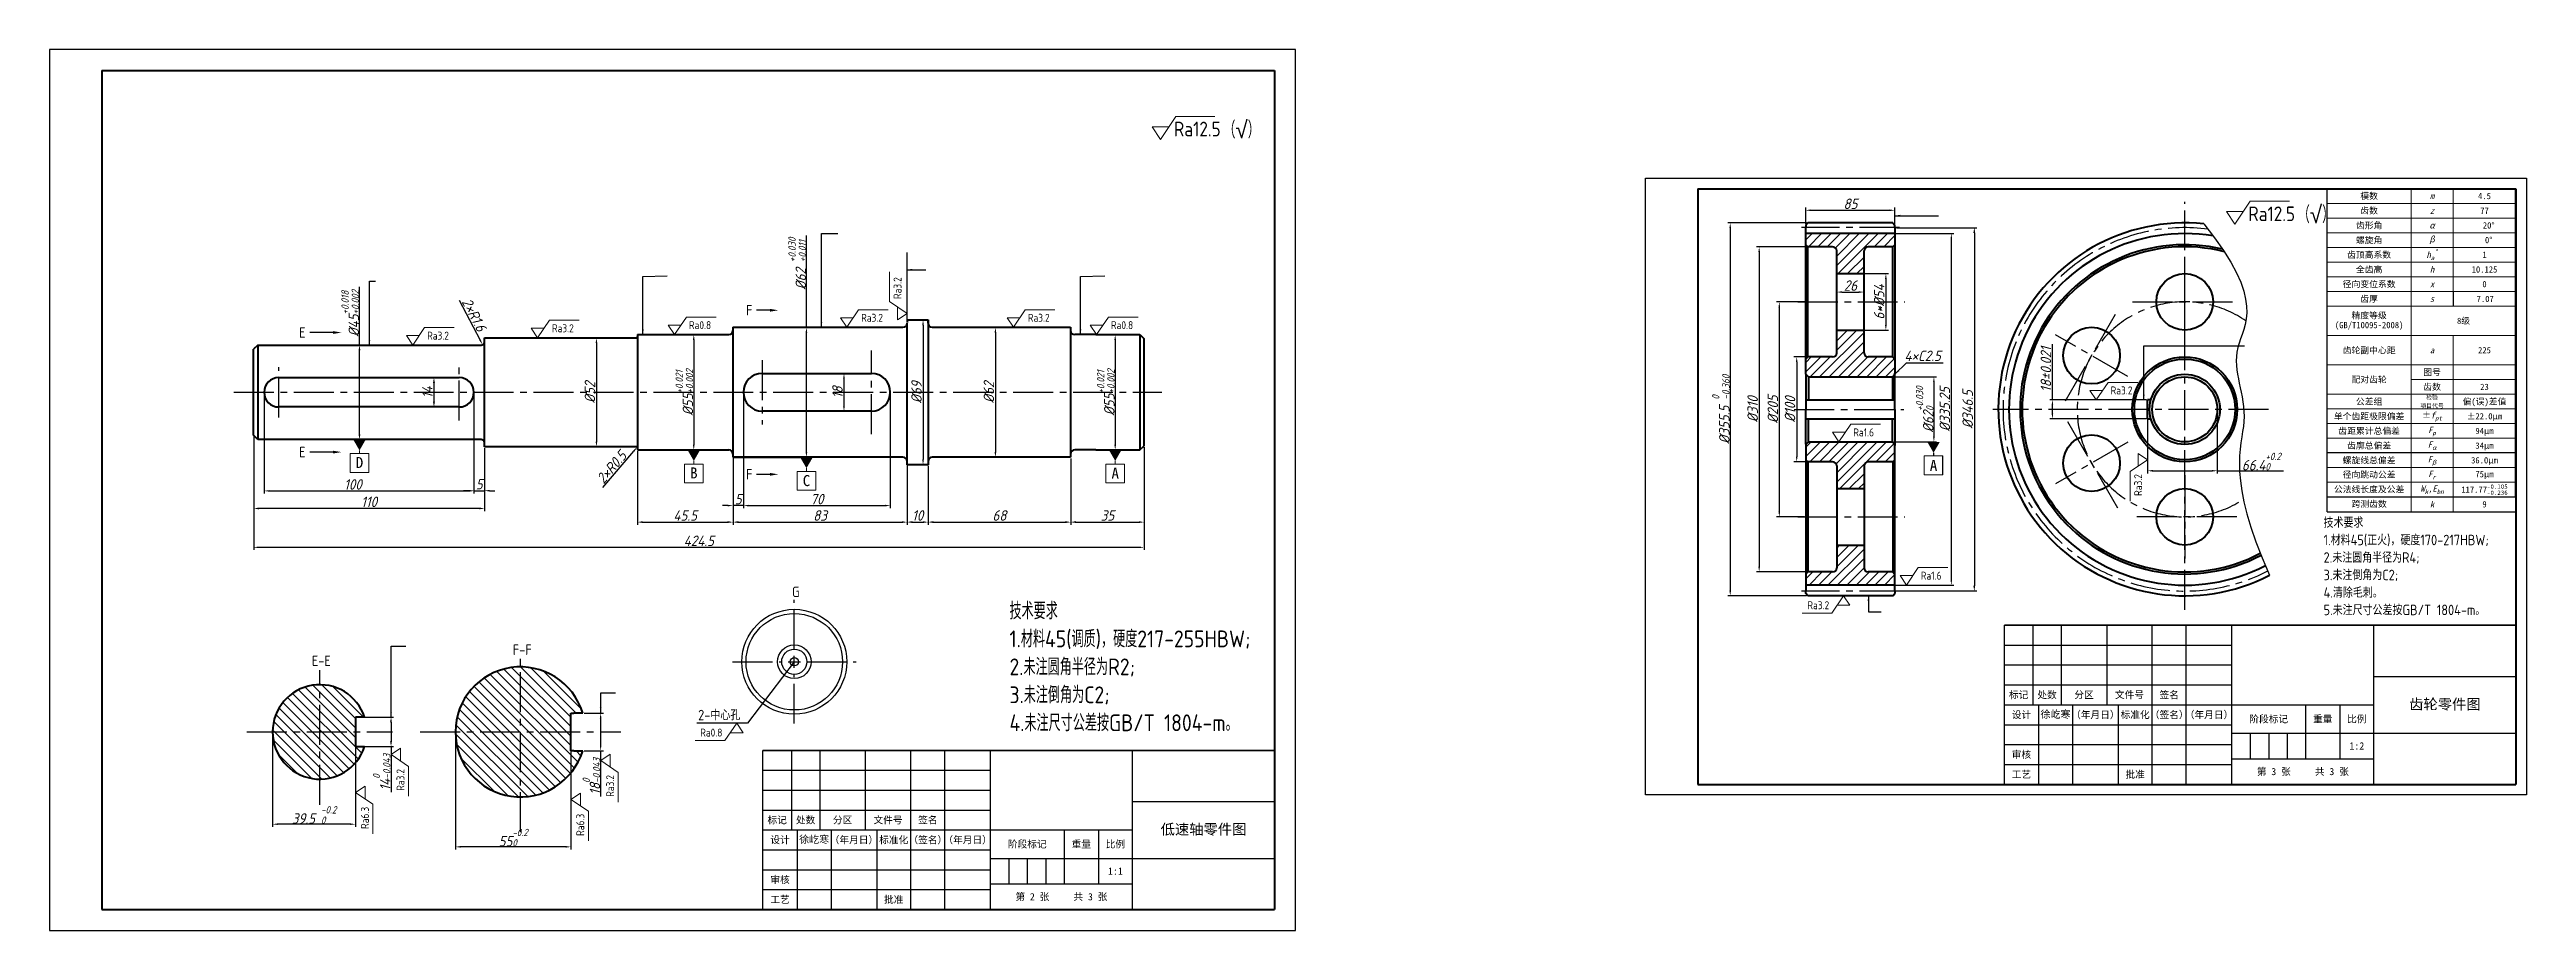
# Model space of a CAD drawing. Header units: millimetres. Extents: x -3078 to 425, y -739 to 825.
# Drawn here: x -2781 to -1600, y -739 to -319 of the extents above; entities that cross this region are included whole.
import ezdxf
from ezdxf import colors
from ezdxf.entities.mleader import LeaderData, LeaderLine
from ezdxf.enums import TextEntityAlignment as Align
from ezdxf.math import Vec2, Vec3

# ---------------------------------------------------------------- set-up
doc = ezdxf.new("R2010")
doc.units = ezdxf.units.MM
doc.linetypes.add('CENTER2', pattern=[28.575, 19.05, -3.175, 3.175, -3.175])
for name, color, linetype in [('中心线', 1, 'CENTER2'), ('点划线', 1, 'CENTER2'), ('细实线', 7, 'Continuous')]:
    doc.layers.add(name, color=color, linetype=linetype)
for name, color, linetype, lineweight in [('图层1', 7, 'Continuous', 50), ('文字', 7, 'Continuous', 15), ('标注', 7, 'Continuous', 15), ('粗实线', 7, 'Continuous', 50)]:
    doc.layers.add(name, color=color, linetype=linetype, lineweight=lineweight)
doc.styles.add('fansong', font='simfang.ttf', dxfattribs={"height": 4})
doc.styles.add('GB字体', font='gbenor.shx', dxfattribs={"height": 5, "bigfont": 'gbcbig.shx'})
doc.styles.add('SongTi', font='SimSun.ttf', dxfattribs={"height": 4})
doc.styles.get("Standard").update_dxf_attribs({"font": 'arial.ttf'})
doc.styles.add('公差', font='gbenor.shx', dxfattribs={"height": 5})
doc.styles.add('标注', font='isocp.shx', dxfattribs={"oblique": 15, "height": 5, "bigfont": 'gbcbig.shx'})
doc.dimstyles.new('1比2', dxfattribs={"dimtxt": 5, "dimasz": 2.5, "dimexe": 1.25, "dimexo": 0.625, "dimtad": 1, "dimlfac": 2, "dimdsep": 46, "dimtxsty": '标注', "dimcen": 2.5, "dimadec": 0, "dimazin": 0, "dimtfac": 1, "dimtmove": 0, "dimatfit": 3, "dimfxl": 1, "dimarcsym": 0})
doc.dimstyles.new('ISO-25', dxfattribs={"dimtxt": 4, "dimasz": 2.5, "dimexe": 1.25, "dimexo": 0.625, "dimtad": 1, "dimtxsty": 'Standard', "dimcen": 2.5, "dimadec": 0, "dimazin": 0, "dimtfac": 1, "dimtmove": 0, "dimatfit": 3, "dimfxl": 1, "dimarcsym": 0})
doc.dimstyles.new('标注', dxfattribs={"dimtxt": 5, "dimasz": 2.5, "dimexe": 1.25, "dimexo": 0.625, "dimtad": 1, "dimdsep": 46, "dimtxsty": '标注', "dimcen": 2.5, "dimadec": 0, "dimazin": 0, "dimtfac": 1, "dimtmove": 0, "dimatfit": 3, "dimfxl": 1, "dimarcsym": 0})

msp = doc.modelspace()

# ---------------------------------------------------------------- texts
for s, height, style, p in [('D', 5.25, 'SongTi', (-2632.9601, -516.3586)), ('B', 5.25, 'SongTi', (-2473.573, -521.3337)), ('A', 5.25, 'SongTi', (-2272.6847, -521.476)), ('C', 5.25, 'SongTi', (-2419.8734, -524.976)), ('标记', 3.38725, 'fansong', (-1842.0187, -627.1205)), ('处数', 3.38725, 'fansong', (-1828.4697, -627.1205)), ('分区', 3.38725, 'fansong', (-1810.856, -627.1205)), ('文件号', 3.38725, 'fansong', (-1789.1776, -627.1205)), ('签名', 3.38725, 'fansong', (-1770.209, -627.1205)), ('设计', 3.38725, 'fansong', (-1840.6638, -636.6047)), ('（年月日）', 3.38725, 'fansong', (-1805.4364, -636.6047)), ('标准化', 3.38725, 'fansong', (-1786.4678, -636.6047)), ('（签名）', 3.38725, 'fansong', (-1770.209, -636.6047)), ('（年月日）', 3.38725, 'fansong', (-1751.2405, -636.6047)), ('阶段标记', 3.38725, 'fansong', (-1722.7876, -638.6371)), ('重量', 3.38725, 'fansong', (-1697.0445, -638.6371)), ('比例', 3.38725, 'fansong', (-1680.7857, -638.6371)), ('审核', 3.38725, 'fansong', (-1840.6638, -655.5733)), ('工艺', 3.38725, 'fansong', (-1840.6638, -665.0576)), ('批准', 3.38725, 'fansong', (-1786.4678, -665.0576)), ('第 3 张     共 3 张', 3.387246, 'fansong', (-1706.5288, -663.7027)), ('标记', 3.38725, 'fansong', (-2433.8313, -686.7851)), ('处数', 3.38725, 'fansong', (-2420.2824, -686.7851)), ('分区', 3.38725, 'fansong', (-2402.6687, -686.7851)), ('文件号', 3.38725, 'fansong', (-2380.9903, -686.7851)), ('签名', 3.38725, 'fansong', (-2362.0217, -686.7851)), ('设计', 3.38725, 'fansong', (-2432.4764, -696.2694)), ('（年月日）', 3.38725, 'fansong', (-2397.2491, -696.2694)), ('标准化', 3.38725, 'fansong', (-2378.2805, -696.2694)), ('（签名）', 3.38725, 'fansong', (-2362.0217, -696.2694)), ('（年月日）', 3.38725, 'fansong', (-2343.0531, -696.2694)), ('阶段标记', 3.38725, 'fansong', (-2314.6003, -698.3018)), ('重量', 3.38725, 'fansong', (-2288.8572, -698.3018)), ('比例', 3.38725, 'fansong', (-2272.5984, -698.3018)), ('审核', 3.38725, 'fansong', (-2432.4764, -715.238)), ('工艺', 3.38725, 'fansong', (-2432.4764, -724.7223)), ('批准', 3.38725, 'fansong', (-2378.2805, -724.7223)), ('第 2 张     共 3 张', 3.387246, 'fansong', (-2298.3415, -723.3674))]:
    msp.add_text(s, height=height, dxfattribs=dict(style=style)).set_placement(p, align=Align.MIDDLE_CENTER)
at = {"color": 7, "style": 'SongTi'}
msp.add_text('A', height=5.25, dxfattribs=at).set_placement((-1882.5653, -517.7193), align=Align.MIDDLE_CENTER)
at = {"insert": (-2323.092, -583.1077), "char_height": 8, "width": 146.137093, "attachment_point": 1, "style": 'GB字体'}
msp.add_mtext('技术要求^J1.材料45(调质)，硬度217-255HBW;^J2.未注圆角半径为R2;^J3.未注倒角为C2;^J4.未注尺寸公差按GB/T 1804-m。', dxfattribs=at)
at = {"layer": '文字', "color": 7, "style": 'SongTi'}
for s, height, p in [('模数', 3, (-1674.9114, -389.2998)), ('4.5', 3, (-1619.9114, -389.2998)), ('齿形角', 3, (-1674.9114, -403.2998)), ('齿数', 3, (-1674.9114, -396.2998)), ('77', 3, (-1619.9114, -396.2998)), ('螺旋角', 3, (-1674.9114, -410.2998)), ('20°', 3, (-1617.9114, -403.2998)), ('0°', 3, (-1617.9114, -410.2998)), ('齿顶高系数', 3, (-1674.9114, -417.2998)), ('全齿高', 3, (-1674.9114, -424.2998)), ('10.125', 3, (-1619.9114, -424.2998)), ('1', 3, (-1619.9114, -417.2998)), ('径向变位系数', 3, (-1674.9114, -431.2998)), ('齿厚', 3, (-1674.9114, -438.2998)), ('7.07', 3, (-1619.5724, -438.3525)), ('0', 3, (-1619.9114, -431.2998)), ('精度等级', 3, (-1674.9114, -446.2171)), ('8级', 3, (-1629.9114, -448.7998)), ('(GB/T10095-2008)', 3, (-1674.9114, -450.8324)), ('齿轮副中心距', 3, (-1674.9114, -462.8823)), ('图号', 3, (-1644.9114, -473.2998)), ('225', 3, (-1619.9114, -462.7998)), ('配对齿轮', 3, (-1674.9114, -476.7998)), ('齿数', 3, (-1644.9114, -480.2998)), ('检验', 2, (-1644.9114, -485.2998)), ('23', 3, (-1619.9114, -480.2998)), ('单个齿距极限偏差', 3, (-1674.9114, -494.2998)), ('公差组', 3, (-1674.9114, -487.2998)), ('项目代号', 2, (-1644.9114, -489.2998)), ('偏(误)差值', 3, (-1619.9114, -487.2998)), ('±22.0μm', 3, (-1619.9114, -494.2998)), ('齿距累计总偏差', 3, (-1674.9114, -501.2998)), ('齿廓总偏差', 3, (-1674.9114, -508.2998)), ('34μm', 3, (-1619.9114, -508.2998)), ('94μm', 3, (-1619.9114, -501.2998)), ('螺旋线总偏差', 3, (-1674.9114, -515.2998)), ('36.0μm', 3, (-1619.9114, -515.2998))]:
    msp.add_text(s, height=height, dxfattribs=at).set_placement(p, align=Align.MIDDLE_CENTER)
at = {"layer": '粗实线', "attachment_point": 5, "style": 'fansong'}
for s, width, insert, char_height in [('徐屹寒', 16.258782, (-1824.405, -636.6047), 3.5), ('齿轮零件图', 67.744925, (-1638.7839, -631.8626), 5), ('1:2', 16.258782, (-1680.7857, -651.5086), 3.5), ('徐屹寒', 16.258782, (-2416.2177, -696.2694), 3.5), ('低速轴零件图', 67.744925, (-2230.5966, -691.5273), 5), ('1:1', 16.258782, (-2272.5984, -711.1733), 3.5)]:
    msp.add_mtext_dynamic_manual_height_columns(s, width=width, gutter_width=25, heights=[0], dxfattribs=dict(at, insert=insert, char_height=char_height))
at = {"layer": '细实线'}
for s, width, gutter_width, insert, char_height, attachment_point, style in [('Ra12.5', 21.810341, 20, (-2244.6922, -353.8665), 7, 1, 'GB字体'), ('（√）', 15.131899, 20, (-2221.1375, -353.7447), 8, 1, 'GB字体'), ('{\\fSimSun|b0|i1|c134|p2;m}', 20, 20, (-1644.9114, -389.2998), 3, 5, 'SongTi'), ('Ra12.5', 21.810341, 20, (-1732.5075, -394.2911), 7, 1, 'GB字体'), ('（√）', 15.131899, 20, (-1708.9527, -394.1693), 8, 1, 'GB字体'), ('{\\fSimSun|b0|i1|c134|p2;z}', 20, 20, (-1644.9114, -396.2998), 3, 5, 'SongTi'), ('{\\fSimSun|b0|i1|c134|p2;β}', 20, 20, (-1644.9114, -410.2998), 3, 5, 'SongTi'), ('{\\fSimSun|b0|i1|c134|p2;α}', 20, 20, (-1644.9114, -403.2998), 3, 5, 'SongTi'), ('\\A1;{\\fSimSun|b0|i1|c134|p2;h\\H0.7x;\\S^ a;\\S*^ ;}', 20, 20, (-1644.9114, -417.2998), 3, 5, 'SongTi'), ('{\\fSimSun|b0|i1|c134|p2;h}', 20, 20, (-1644.9114, -424.2998), 3, 5, 'SongTi'), ('\\pxqc;{\\fSimSun|b0|i1|c134|p2;x}', 20, 20, (-1644.9114, -431.2998), 3, 5, 'SongTi'), ('Ra3.2', 16.580792, 15.2045, (-2393.8209, -445.4646), 3.80113, 1, 'GB字体'), ('Ra3.2', 16.580792, 15.2045, (-2314.3549, -445.4646), 3.80113, 1, 'GB字体'), ('{\\fSimSun|b0|i1|c134|p2;s}', 20, 20, (-1644.9114, -438.2998), 3, 5, 'SongTi'), ('Ra3.2', 16.580792, 15.2045, (-2600.7185, -453.9646), 3.80113, 1, 'GB字体'), ('Ra3.2', 16.580792, 15.2045, (-2541.2038, -450.4646), 3.80113, 1, 'GB字体'), ('Ra0.8', 16.580792, 15.2045, (-2475.8894, -448.9646), 3.80113, 1, 'GB字体'), ('Ra0.8', 16.580792, 15.2045, (-2274.6974, -448.9646), 3.80113, 1, 'GB字体'), ('{\\fSimSun|b0|i1|c134|p2;a}', 20, 20, (-1644.9114, -462.7998), 3, 5, 'SongTi'), ('Ra3.2', 16.580792, 15.2045, (-1798.1511, -480.0906), 3.80113, 1, 'GB字体'), ('\\A1;±{\\fSimSun|b0|i1|c134|p2;f\\H0.7x;\\S^ pt;}', 20, 20, (-1644.9114, -494.2998), 3, 5, 'SongTi'), ('Ra1.6', 16.580792, 15.2045, (-1920.8328, -500.0906), 3.80113, 1, 'GB字体'), ('\\A1;{\\fSimSun|b0|i1|c134|p2;F\\H0.7x;\\S^ α;}', 20, 20, (-1644.9114, -508.2998), 3, 5, 'SongTi'), ('\\A1;{\\fSimSun|b0|i1|c134|p2;F\\H0.7x;\\S^ p;}', 20, 20, (-1644.9114, -501.2998), 3, 5, 'SongTi'), ('\\A1;{\\fSimSun|b0|i1|c134|p2;F\\H0.7x;\\S^ β;}', 20, 20, (-1644.9114, -515.2998), 3, 5, 'SongTi'), ('公法线长度及公差', 40, 20, (-1674.9114, -529.2998), 3, 5, 'SongTi'), ('径向跳动公差', 40, 20, (-1674.9114, -522.2998), 3, 5, 'SongTi'), ('\\A1;{\\fSimSun|b0|i1|c134|p2;W\\H0.7x;\\S^ k;\\H1.42857x;,E\\H0.7x;\\S^ bn;}', 20, 20, (-1644.9114, -529.2998), 3, 5, 'SongTi'), ('\\A1;{\\fSimSun|b0|i1|c134|p2;F\\H0.7x;\\S^ r;}', 20, 20, (-1644.9114, -522.2998), 3, 5, 'SongTi'), ('\\A1;117.77{\\H0.7x;\\S-0.105^ -0.236;}', 30, 20, (-1619.9114, -529.2998), 3, 5, 'SongTi'), ('75μm', 30, 20, (-1619.9114, -522.2998), 3, 5, 'SongTi'), ('跨测齿数', 40, 20, (-1674.9114, -536.2998), 3, 5, 'SongTi'), ('{\\fSimSun|b0|i1|c134|p2;k}', 20, 20, (-1644.9114, -536.2998), 3, 5, 'SongTi'), ('9', 30, 20, (-1619.9114, -536.2998), 3, 5, 'SongTi'), ('G', 20.55299, 12.5, (-2426.7533, -575.4915), 5, 1, '公差'), ('Ra1.6', 16.580792, 15.2045, (-1888.6522, -568.4031), 3.80113, 1, 'GB字体'), ('Ra3.2', 16.580792, 15.2045, (-1932.309, -586.3129), 3.80113, 9, 'GB字体'), ('E-E', 20.55299, 12.5, (-2655.6651, -608.3868), 5, 1, 'GB字体'), ('F-F', 20.55299, 12.5, (-2559.8858, -603.1384), 5, 1, '公差'), ('2-中心孔', 23.486681, 12.5, (-2471.5128, -634.2601), 5, 1, 'GB字体'), ('Ra0.8', 16.580792, 15.2045, (-2459.9552, -647.0233), 3.80113, 9, 'GB字体')]:
    msp.add_mtext_dynamic_manual_height_columns(s, width=width, gutter_width=gutter_width, heights=[0], dxfattribs=dict(at, insert=insert, char_height=char_height, attachment_point=attachment_point, style=style))
at = {"layer": '细实线', "char_height": 3.80113, "rotation": 90, "style": 'GB字体'}
for s, insert, attachment_point in [('Ra3.2', (-2378.3524, -438.427), 1), ('Ra3.2', (-1786.9411, -521.878), 3), ('Ra3.2', (-2611.5113, -662.4802), 9), ('Ra3.2', (-2511.5607, -665.3449), 9), ('Ra6.3', (-2628.4645, -680.5184), 9), ('Ra6.3', (-2525.7966, -683.8391), 9)]:
    msp.add_mtext_dynamic_manual_height_columns(s, width=16.580792, gutter_width=15.2045, heights=[0], dxfattribs=dict(at, insert=insert, attachment_point=attachment_point))
at = {"layer": '细实线', "insert": (-1896.4535, -462.9975), "char_height": 5, "attachment_point": 1, "style": '标注'}
msp.add_mtext('4×C2.5', dxfattribs=at)
at = {"layer": '细实线', "color": 18, "true_color": 0x000000, "insert": (-1696.6327, -542.4709), "char_height": 5, "width": 143.481241, "attachment_point": 1, "style": 'GB字体'}
msp.add_mtext('技术要求^J1.材料45(正火)，硬度170-217HBW;^J2.未注圆角半径为R4;^J3.未注倒角为C2;^J4.清除毛刺。\\P{\\C256;5.未注尺寸公差按GB/T 1804-m。}', dxfattribs=at)

# ---------------------------------------------------------------- blocks, each defined once
blk = doc.blocks.new('*D14')
at = {"layer": 'Defpoints', "color": 0, "transparency": 16777216}
for p in [(-2659.8, -460.4), (-2659.8, -505.4), (-2633, -505.4)]:
    blk.add_point(p, dxfattribs=at)
at = {"layer": '细实线', "color": 0, "lineweight": -2, "transparency": 16777216}
for p, q in [((-2633, -460.4), (-2633, -432.6)), ((-2659.2, -460.4), (-2631.7, -460.4)), ((-2633, -502.9), (-2633, -462.9)), ((-2659.2, -505.4), (-2631.7, -505.4))]:
    blk.add_line(p, q, dxfattribs=at)
at = {"layer": '细实线', "color": 0, "transparency": 16777216}
for points in [[(-2633.4, -462.9), (-2632.5, -462.9), (-2633, -460.4)], [(-2633.4, -502.9), (-2632.5, -502.9), (-2633, -505.4)]]:
    blk.add_solid(points, dxfattribs=at)
at = {"layer": '细实线', "color": 0, "transparency": 16777216, "insert": (-2637.4, -445.2), "char_height": 5, "width": 10.378, "attachment_point": 5, "rotation": 90, "style": '标注'}
blk.add_mtext('%%C45{\\H0.7x;\\S+0.018^ +0.002;}', dxfattribs=at)
blk = doc.blocks.new('*D15')
at = {"layer": 'Defpoints', "color": 0, "transparency": 16777216}
for p in [(-2678.4, -482.9), (-2578.4, -482.9), (-2578.4, -529.9)]:
    blk.add_point(p, dxfattribs=at)
at = {"layer": '细实线', "color": 0, "lineweight": -2, "transparency": 16777216}
for p, q in [((-2678.4, -483.5), (-2678.4, -531.1)), ((-2578.4, -483.5), (-2578.4, -531.1)), ((-2675.9, -529.9), (-2580.9, -529.9))]:
    blk.add_line(p, q, dxfattribs=at)
at = {"layer": '细实线', "color": 0, "transparency": 16777216}
for points in [[(-2675.9, -529.5), (-2675.9, -530.3), (-2678.4, -529.9)], [(-2580.9, -529.5), (-2580.9, -530.3), (-2578.4, -529.9)]]:
    blk.add_solid(points, dxfattribs=at)
at = {"layer": '细实线', "color": 0, "transparency": 16777216, "insert": (-2636.1, -526.8), "char_height": 5, "attachment_point": 5, "style": '标注'}
blk.add_mtext('100', dxfattribs=at)
blk = doc.blocks.new('*D16')
at = {"layer": 'Defpoints', "color": 0, "transparency": 16777216}
for p in [(-2578.4, -482.9), (-2573.4, -508.9), (-2573.4, -529.8)]:
    blk.add_point(p, dxfattribs=at)
at = {"layer": '细实线', "color": 0, "lineweight": -2, "transparency": 16777216}
for p, q in [((-2578.4, -483.5), (-2578.4, -531.1)), ((-2573.4, -509.5), (-2573.4, -531.1)), ((-2580.9, -529.8), (-2583.4, -529.8)), ((-2578.4, -529.8), (-2573.4, -529.8)), ((-2570.9, -529.8), (-2568.4, -529.8))]:
    blk.add_line(p, q, dxfattribs=at)
at = {"layer": '细实线', "color": 0, "transparency": 16777216}
for points in [[(-2580.9, -529.4), (-2580.9, -530.2), (-2578.4, -529.8)], [(-2570.9, -529.4), (-2570.9, -530.2), (-2573.4, -529.8)]]:
    blk.add_solid(points, dxfattribs=at)
at = {"layer": '细实线', "color": 0, "transparency": 16777216, "insert": (-2575.9, -526.7), "char_height": 5, "attachment_point": 5, "style": '标注'}
blk.add_mtext('5', dxfattribs=at)
blk = doc.blocks.new('*D17')
at = {"layer": 'Defpoints', "color": 0, "transparency": 16777216}
for p in [(-2585.4, -475.9), (-2597.5, -489.9), (-2585.4, -489.9)]:
    blk.add_point(p, dxfattribs=at)
at = {"layer": '细实线', "color": 0, "lineweight": -2, "transparency": 16777216}
for p, q in [((-2586.1, -475.9), (-2598.7, -475.9)), ((-2597.5, -478.4), (-2597.5, -487.4)), ((-2586.1, -489.9), (-2598.7, -489.9))]:
    blk.add_line(p, q, dxfattribs=at)
at = {"layer": '细实线', "color": 0, "transparency": 16777216}
for points in [[(-2597.9, -478.4), (-2597, -478.4), (-2597.5, -475.9)], [(-2597.9, -487.4), (-2597, -487.4), (-2597.5, -489.9)]]:
    blk.add_solid(points, dxfattribs=at)
at = {"layer": '细实线', "color": 0, "transparency": 16777216, "insert": (-2600.6, -482.9), "char_height": 5, "attachment_point": 5, "rotation": 90, "style": '标注'}
blk.add_mtext('14', dxfattribs=at)
blk = doc.blocks.new('*D18')
at = {"layer": 'Defpoints', "color": 0, "transparency": 16777216}
for p in [(-2500.9, -456.9), (-2520, -508.9), (-2500.9, -508.9)]:
    blk.add_point(p, dxfattribs=at)
at = {"layer": '细实线', "color": 0, "lineweight": -2, "transparency": 16777216}
for p, q in [((-2501.6, -456.9), (-2521.2, -456.9)), ((-2520, -459.4), (-2520, -506.4)), ((-2501.6, -508.9), (-2521.2, -508.9))]:
    blk.add_line(p, q, dxfattribs=at)
at = {"layer": '细实线', "color": 0, "transparency": 16777216}
for points in [[(-2520.4, -459.4), (-2519.6, -459.4), (-2520, -456.9)], [(-2520.4, -506.4), (-2519.6, -506.4), (-2520, -508.9)]]:
    blk.add_solid(points, dxfattribs=at)
at = {"layer": '细实线', "color": 0, "transparency": 16777216, "insert": (-2523.1, -482.9), "char_height": 5, "attachment_point": 5, "rotation": 90, "style": '标注'}
blk.add_mtext('%%C52', dxfattribs=at)
blk = doc.blocks.new('*D19')
at = {"layer": 'Defpoints', "color": 0, "transparency": 16777216}
for p in [(-2456.9, -455.4), (-2473.6, -510.4), (-2456.9, -510.4)]:
    blk.add_point(p, dxfattribs=at)
at = {"layer": '细实线', "color": 0, "lineweight": -2, "transparency": 16777216}
for p, q in [((-2457.6, -455.4), (-2474.8, -455.4)), ((-2473.6, -457.9), (-2473.6, -507.9)), ((-2457.6, -510.4), (-2474.8, -510.4))]:
    blk.add_line(p, q, dxfattribs=at)
at = {"layer": '细实线', "color": 0, "transparency": 16777216}
for points in [[(-2474, -457.9), (-2473.2, -457.9), (-2473.6, -455.4)], [(-2474, -507.9), (-2473.2, -507.9), (-2473.6, -510.4)]]:
    blk.add_solid(points, dxfattribs=at)
at = {"layer": '细实线', "color": 0, "transparency": 16777216, "insert": (-2478.1, -482.9), "char_height": 5, "attachment_point": 5, "rotation": 90, "style": '标注'}
blk.add_mtext('%%C55{\\H0.7x;\\S+0.021^ +0.002;}', dxfattribs=at)
blk = doc.blocks.new('*D20')
at = {"layer": 'Defpoints', "color": 0, "transparency": 16777216}
for p in [(-2454.9, -451.9), (-2454.9, -513.9), (-2419.9, -513.9)]:
    blk.add_point(p, dxfattribs=at)
at = {"layer": '细实线', "color": 0, "lineweight": -2, "transparency": 16777216}
for p, q in [((-2419.9, -451.9), (-2419.9, -408.2)), ((-2454.3, -451.9), (-2418.6, -451.9)), ((-2419.9, -511.4), (-2419.9, -454.4)), ((-2454.3, -513.9), (-2418.6, -513.9))]:
    blk.add_line(p, q, dxfattribs=at)
at = {"layer": '细实线', "color": 0, "transparency": 16777216}
for points in [[(-2420.3, -454.4), (-2419.5, -454.4), (-2419.9, -451.9)], [(-2420.3, -511.4), (-2419.5, -511.4), (-2419.9, -513.9)]]:
    blk.add_solid(points, dxfattribs=at)
at = {"layer": '细实线', "color": 0, "transparency": 16777216, "insert": (-2424.3, -421.5), "char_height": 5, "attachment_point": 5, "rotation": 90, "style": '标注'}
blk.add_mtext('%%C62 {\\H0.7x;\\S+0.030^ +0.011;}', dxfattribs=at)
blk = doc.blocks.new('*D21')
at = {"layer": 'Defpoints', "color": 0, "transparency": 16777216}
for p in [(-2388.9, -473.9), (-2402, -491.9), (-2388.9, -491.9)]:
    blk.add_point(p, dxfattribs=at)
at = {"layer": '细实线', "color": 0, "lineweight": -2, "transparency": 16777216}
for p, q in [((-2389.6, -473.9), (-2403.2, -473.9)), ((-2402, -476.4), (-2402, -489.4)), ((-2389.6, -491.9), (-2403.2, -491.9))]:
    blk.add_line(p, q, dxfattribs=at)
at = {"layer": '细实线', "color": 0, "transparency": 16777216}
for points in [[(-2402.4, -476.4), (-2401.6, -476.4), (-2402, -473.9)], [(-2402.4, -489.4), (-2401.6, -489.4), (-2402, -491.9)]]:
    blk.add_solid(points, dxfattribs=at)
at = {"layer": '细实线', "color": 0, "transparency": 16777216, "insert": (-2405.1, -482.9), "char_height": 5, "attachment_point": 5, "rotation": 90, "style": '标注'}
blk.add_mtext('18', dxfattribs=at)
blk = doc.blocks.new('*D22')
at = {"layer": 'Defpoints', "color": 0, "transparency": 16777216}
for p in [(-2500.4, -510.4), (-2454.9, -513.9), (-2454.9, -544.8)]:
    blk.add_point(p, dxfattribs=at)
at = {"layer": '细实线', "color": 0, "lineweight": -2, "transparency": 16777216}
for p, q in [((-2500.4, -511), (-2500.4, -546)), ((-2454.9, -514.5), (-2454.9, -546)), ((-2497.9, -544.8), (-2457.4, -544.8))]:
    blk.add_line(p, q, dxfattribs=at)
at = {"layer": '细实线', "color": 0, "transparency": 16777216}
for points in [[(-2497.9, -544.3), (-2497.9, -545.2), (-2500.4, -544.8)], [(-2457.4, -544.3), (-2457.4, -545.2), (-2454.9, -544.8)]]:
    blk.add_solid(points, dxfattribs=at)
at = {"layer": '细实线', "color": 0, "transparency": 16777216, "insert": (-2477.7, -541.6), "char_height": 5, "attachment_point": 5, "style": '标注'}
blk.add_mtext('45.5', dxfattribs=at)
blk = doc.blocks.new('*D23')
at = {"layer": 'Defpoints', "color": 0, "transparency": 16777216}
for p in [(-2449.9, -482.9), (-2379.9, -482.9), (-2379.9, -536.9)]:
    blk.add_point(p, dxfattribs=at)
at = {"layer": '细实线', "color": 0, "lineweight": -2, "transparency": 16777216}
for p, q in [((-2449.9, -483.5), (-2449.9, -538.2)), ((-2379.9, -483.5), (-2379.9, -538.2)), ((-2447.4, -536.9), (-2382.4, -536.9))]:
    blk.add_line(p, q, dxfattribs=at)
at = {"layer": '细实线', "color": 0, "transparency": 16777216}
for points in [[(-2447.4, -536.5), (-2447.4, -537.3), (-2449.9, -536.9)], [(-2382.4, -536.5), (-2382.4, -537.3), (-2379.9, -536.9)]]:
    blk.add_solid(points, dxfattribs=at)
at = {"layer": '细实线', "color": 0, "transparency": 16777216, "insert": (-2414.9, -533.8), "char_height": 5, "attachment_point": 5, "style": '标注'}
blk.add_mtext('70', dxfattribs=at)
blk = doc.blocks.new('*D24')
at = {"layer": 'Defpoints', "color": 0, "transparency": 16777216}
for p in [(-2454.9, -513.9), (-2371.9, -513.9), (-2371.9, -544.8)]:
    blk.add_point(p, dxfattribs=at)
at = {"layer": '细实线', "color": 0, "lineweight": -2, "transparency": 16777216}
for p, q in [((-2454.9, -514.5), (-2454.9, -546)), ((-2371.9, -514.5), (-2371.9, -546)), ((-2452.4, -544.8), (-2374.4, -544.8))]:
    blk.add_line(p, q, dxfattribs=at)
at = {"layer": '细实线', "color": 0, "transparency": 16777216}
for points in [[(-2452.4, -544.3), (-2452.4, -545.2), (-2454.9, -544.8)], [(-2374.4, -544.3), (-2374.4, -545.2), (-2371.9, -544.8)]]:
    blk.add_solid(points, dxfattribs=at)
at = {"layer": '细实线', "color": 0, "transparency": 16777216, "insert": (-2413.4, -541.6), "char_height": 5, "attachment_point": 5, "style": '标注'}
blk.add_mtext('83', dxfattribs=at)
blk = doc.blocks.new('*D25')
at = {"layer": 'Defpoints', "color": 0, "transparency": 16777216}
for p in [(-2371.9, -517.4), (-2361.9, -517.4), (-2361.9, -544.8)]:
    blk.add_point(p, dxfattribs=at)
at = {"layer": '细实线', "color": 0, "lineweight": -2, "transparency": 16777216}
for p, q in [((-2371.9, -518), (-2371.9, -546)), ((-2361.9, -518), (-2361.9, -546)), ((-2369.4, -544.8), (-2364.4, -544.8))]:
    blk.add_line(p, q, dxfattribs=at)
at = {"layer": '细实线', "color": 0, "transparency": 16777216}
for points in [[(-2369.4, -544.3), (-2369.4, -545.2), (-2371.9, -544.8)], [(-2364.4, -544.3), (-2364.4, -545.2), (-2361.9, -544.8)]]:
    blk.add_solid(points, dxfattribs=at)
at = {"layer": '细实线', "color": 0, "transparency": 16777216, "insert": (-2366.9, -541.6), "char_height": 5, "attachment_point": 5, "style": '标注'}
blk.add_mtext('10', dxfattribs=at)
blk = doc.blocks.new('*D26')
at = {"layer": 'Defpoints', "color": 0, "transparency": 16777216}
for p in [(-2361.9, -448.4), (-2364.3, -517.4), (-2361.9, -517.4)]:
    blk.add_point(p, dxfattribs=at)
at = {"layer": '细实线', "color": 0, "lineweight": -2, "transparency": 16777216}
for p, q in [((-2362.6, -448.4), (-2365.6, -448.4)), ((-2364.3, -450.9), (-2364.3, -514.9)), ((-2362.6, -517.4), (-2365.6, -517.4))]:
    blk.add_line(p, q, dxfattribs=at)
at = {"layer": '细实线', "color": 0, "transparency": 16777216}
for points in [[(-2364.7, -450.9), (-2363.9, -450.9), (-2364.3, -448.4)], [(-2364.7, -514.9), (-2363.9, -514.9), (-2364.3, -517.4)]]:
    blk.add_solid(points, dxfattribs=at)
at = {"layer": '细实线', "color": 0, "transparency": 16777216, "insert": (-2367.4, -482.9), "char_height": 5, "attachment_point": 5, "rotation": 90, "style": '标注'}
blk.add_mtext('%%C69', dxfattribs=at)
blk = doc.blocks.new('*D27')
at = {"layer": 'Defpoints', "color": 0, "transparency": 16777216}
for p in [(-2361.9, -517.4), (-2293.9, -513.9), (-2293.9, -544.8)]:
    blk.add_point(p, dxfattribs=at)
at = {"layer": '细实线', "color": 0, "lineweight": -2, "transparency": 16777216}
for p, q in [((-2361.9, -518), (-2361.9, -546)), ((-2293.9, -514.5), (-2293.9, -546)), ((-2359.4, -544.8), (-2296.4, -544.8))]:
    blk.add_line(p, q, dxfattribs=at)
at = {"layer": '细实线', "color": 0, "transparency": 16777216}
for points in [[(-2359.4, -544.3), (-2359.4, -545.2), (-2361.9, -544.8)], [(-2296.4, -544.3), (-2296.4, -545.2), (-2293.9, -544.8)]]:
    blk.add_solid(points, dxfattribs=at)
at = {"layer": '细实线', "color": 0, "transparency": 16777216, "insert": (-2327.9, -541.6), "char_height": 5, "attachment_point": 5, "style": '标注'}
blk.add_mtext('68', dxfattribs=at)
blk = doc.blocks.new('*D28')
at = {"layer": 'Defpoints', "color": 0, "transparency": 16777216}
for p in [(-2454.9, -482.9), (-2449.9, -482.9), (-2454.9, -536.9)]:
    blk.add_point(p, dxfattribs=at)
at = {"layer": '细实线', "color": 0, "lineweight": -2, "transparency": 16777216}
for p, q in [((-2454.9, -483.5), (-2454.9, -538.2)), ((-2449.9, -483.5), (-2449.9, -538.2)), ((-2457.4, -536.9), (-2459.9, -536.9)), ((-2449.9, -536.9), (-2454.9, -536.9)), ((-2447.4, -536.9), (-2444.9, -536.9))]:
    blk.add_line(p, q, dxfattribs=at)
at = {"layer": '细实线', "color": 0, "transparency": 16777216}
for points in [[(-2457.4, -536.5), (-2457.4, -537.3), (-2454.9, -536.9)], [(-2447.4, -536.5), (-2447.4, -537.3), (-2449.9, -536.9)]]:
    blk.add_solid(points, dxfattribs=at)
at = {"layer": '细实线', "color": 0, "transparency": 16777216, "insert": (-2452.4, -533.8), "char_height": 5, "attachment_point": 5, "style": '标注'}
blk.add_mtext('5', dxfattribs=at)
blk = doc.blocks.new('*D29')
at = {"layer": 'Defpoints', "color": 0, "transparency": 16777216}
for p in [(-2683.4, -503.4), (-2573.4, -508.9), (-2683.4, -538.3)]:
    blk.add_point(p, dxfattribs=at)
at = {"layer": '细实线', "color": 0, "lineweight": -2, "transparency": 16777216}
for p, q in [((-2683.4, -504), (-2683.4, -539.5)), ((-2573.4, -509.5), (-2573.4, -539.5)), ((-2575.9, -538.3), (-2680.9, -538.3))]:
    blk.add_line(p, q, dxfattribs=at)
at = {"layer": '细实线', "color": 0, "transparency": 16777216}
for points in [[(-2680.9, -537.8), (-2680.9, -538.7), (-2683.4, -538.3)], [(-2575.9, -537.8), (-2575.9, -538.7), (-2573.4, -538.3)]]:
    blk.add_solid(points, dxfattribs=at)
at = {"layer": '细实线', "color": 0, "transparency": 16777216, "insert": (-2628.4, -535.1), "char_height": 5, "attachment_point": 5, "style": '标注'}
blk.add_mtext('110', dxfattribs=at)
blk = doc.blocks.new('*D30')
at = {"layer": 'Defpoints', "color": 0, "transparency": 16777216}
for p in [(-2293.9, -451.9), (-2329.8, -513.9), (-2293.9, -513.9)]:
    blk.add_point(p, dxfattribs=at)
at = {"layer": '细实线', "color": 0, "lineweight": -2, "transparency": 16777216}
for p, q in [((-2294.6, -451.9), (-2331.1, -451.9)), ((-2329.8, -454.4), (-2329.8, -511.4)), ((-2294.6, -513.9), (-2331.1, -513.9))]:
    blk.add_line(p, q, dxfattribs=at)
at = {"layer": '细实线', "color": 0, "transparency": 16777216}
for points in [[(-2330.2, -454.4), (-2329.4, -454.4), (-2329.8, -451.9)], [(-2330.2, -511.4), (-2329.4, -511.4), (-2329.8, -513.9)]]:
    blk.add_solid(points, dxfattribs=at)
at = {"layer": '细实线', "color": 0, "transparency": 16777216, "insert": (-2332.9, -482.9), "char_height": 5, "attachment_point": 5, "rotation": 90, "style": '标注'}
blk.add_mtext('%%C62', dxfattribs=at)
blk = doc.blocks.new('*D31')
at = {"layer": 'Defpoints', "color": 0, "transparency": 16777216}
for p in [(-2260.9, -455.4), (-2272.7, -510.4), (-2260.9, -510.4)]:
    blk.add_point(p, dxfattribs=at)
at = {"layer": '细实线', "color": 0, "lineweight": -2, "transparency": 16777216}
for p, q in [((-2261.6, -455.4), (-2273.9, -455.4)), ((-2272.7, -457.9), (-2272.7, -507.9)), ((-2261.6, -510.4), (-2273.9, -510.4))]:
    blk.add_line(p, q, dxfattribs=at)
at = {"layer": '细实线', "color": 0, "transparency": 16777216}
for points in [[(-2273.1, -457.9), (-2272.3, -457.9), (-2272.7, -455.4)], [(-2273.1, -507.9), (-2272.3, -507.9), (-2272.7, -510.4)]]:
    blk.add_solid(points, dxfattribs=at)
at = {"layer": '细实线', "color": 0, "transparency": 16777216, "insert": (-2277.2, -482.9), "char_height": 5, "attachment_point": 5, "rotation": 90, "style": '标注'}
blk.add_mtext('%%C55{\\H0.7x;\\S+0.021^ +0.002;}', dxfattribs=at)
blk = doc.blocks.new('*D32')
at = {"layer": 'Defpoints', "color": 0, "transparency": 16777216}
for p in [(-2293.9, -513.9), (-2258.9, -508.4), (-2258.9, -544.8)]:
    blk.add_point(p, dxfattribs=at)
at = {"layer": '细实线', "color": 0, "lineweight": -2, "transparency": 16777216}
for p, q in [((-2293.9, -514.5), (-2293.9, -546)), ((-2258.9, -509), (-2258.9, -546)), ((-2291.4, -544.8), (-2261.4, -544.8))]:
    blk.add_line(p, q, dxfattribs=at)
at = {"layer": '细实线', "color": 0, "transparency": 16777216}
for points in [[(-2291.4, -544.3), (-2291.4, -545.2), (-2293.9, -544.8)], [(-2261.4, -544.3), (-2261.4, -545.2), (-2258.9, -544.8)]]:
    blk.add_solid(points, dxfattribs=at)
at = {"layer": '细实线', "color": 0, "transparency": 16777216, "insert": (-2276.4, -541.6), "char_height": 5, "attachment_point": 5, "style": '标注'}
blk.add_mtext('35', dxfattribs=at)
blk = doc.blocks.new('*D33')
at = {"layer": 'Defpoints', "color": 0, "transparency": 16777216}
for p in [(-2683.4, -503.4), (-2258.9, -508.4), (-2683.4, -556.8)]:
    blk.add_point(p, dxfattribs=at)
at = {"layer": '细实线', "color": 0, "lineweight": -2, "transparency": 16777216}
for p, q in [((-2683.4, -504), (-2683.4, -558)), ((-2258.9, -509), (-2258.9, -558)), ((-2261.4, -556.8), (-2680.9, -556.8))]:
    blk.add_line(p, q, dxfattribs=at)
at = {"layer": '细实线', "color": 0, "transparency": 16777216}
for points in [[(-2680.9, -556.4), (-2680.9, -557.2), (-2683.4, -556.8)], [(-2261.4, -556.4), (-2261.4, -557.2), (-2258.9, -556.8)]]:
    blk.add_solid(points, dxfattribs=at)
at = {"layer": '细实线', "color": 0, "transparency": 16777216, "insert": (-2471.2, -553.7), "char_height": 5, "attachment_point": 5, "style": '标注'}
blk.add_mtext('424.5', dxfattribs=at)
blk = doc.blocks.new('*D34')
at = {"layer": 'Defpoints', "color": 0, "transparency": 16777216}
for p in [(-2633.9, -637.8), (-2633.9, -651.8), (-2617.9, -651.8)]:
    blk.add_point(p, dxfattribs=at)
at = {"layer": '细实线', "color": 0, "lineweight": -2, "transparency": 16777216}
for p, q in [((-2633.3, -637.8), (-2616.7, -637.8)), ((-2617.9, -640.3), (-2617.9, -649.3)), ((-2633.3, -651.8), (-2616.7, -651.8)), ((-2617.9, -651.8), (-2617.9, -673.5))]:
    blk.add_line(p, q, dxfattribs=at)
at = {"layer": '细实线', "color": 0, "transparency": 16777216}
for points in [[(-2618.4, -640.3), (-2617.5, -640.3), (-2617.9, -637.8)], [(-2618.4, -649.3), (-2617.5, -649.3), (-2617.9, -651.8)]]:
    blk.add_solid(points, dxfattribs=at)
at = {"layer": '细实线', "color": 0, "transparency": 16777216, "insert": (-2622.4, -664), "char_height": 5, "attachment_point": 5, "rotation": 90, "style": '标注'}
blk.add_mtext('14{\\H0.7x;\\S0^ -0.043;}', dxfattribs=at)
blk = doc.blocks.new('*U35')
at = {"layer": '中心线', "color": 0, "linetype": 'CENTER2', "transparency": 16777216}
blk.add_line((-25.1, 0), (26, 0), dxfattribs=at)
blk = doc.blocks.new('*D37')
at = {"layer": 'Defpoints', "color": 0, "transparency": 16777216}
for p in [(-1915.7, -426.3), (-1915.7, -453.3), (-1905.3, -453.3)]:
    blk.add_point(p, dxfattribs=at)
at = {"layer": '细实线', "color": 0, "lineweight": -2, "transparency": 16777216}
for p, q in [((-1915.1, -426.3), (-1904.1, -426.3)), ((-1905.3, -428.8), (-1905.3, -450.8)), ((-1915.1, -453.3), (-1904.1, -453.3))]:
    blk.add_line(p, q, dxfattribs=at)
at = {"layer": '细实线', "color": 0, "transparency": 16777216}
for points in [[(-1905.7, -428.8), (-1904.9, -428.8), (-1905.3, -426.3)], [(-1905.7, -450.8), (-1904.9, -450.8), (-1905.3, -453.3)]]:
    blk.add_solid(points, dxfattribs=at)
at = {"layer": '细实线', "color": 0, "transparency": 16777216, "insert": (-1908.5, -439.8), "char_height": 5, "attachment_point": 5, "rotation": 90, "style": '标注'}
blk.add_mtext('6*%%C54', dxfattribs=at)
blk = doc.blocks.new('*D38')
at = {"layer": 'Defpoints', "color": 0, "transparency": 16777216}
for p in [(-1915.7, -435.1), (-1928.7, -453.3), (-1915.7, -453.3)]:
    blk.add_point(p, dxfattribs=at)
at = {"layer": '细实线', "color": 0, "lineweight": -2, "transparency": 16777216}
for p, q in [((-1928.7, -452.6), (-1928.7, -433.8)), ((-1926.2, -435.1), (-1918.2, -435.1)), ((-1915.7, -452.6), (-1915.7, -433.8))]:
    blk.add_line(p, q, dxfattribs=at)
at = {"layer": '细实线', "color": 0, "transparency": 16777216}
for points in [[(-1926.2, -434.7), (-1926.2, -435.5), (-1928.7, -435.1)], [(-1918.2, -434.7), (-1918.2, -435.5), (-1915.7, -435.1)]]:
    blk.add_solid(points, dxfattribs=at)
at = {"layer": '细实线', "color": 0, "transparency": 16777216, "insert": (-1922.2, -432), "char_height": 5, "attachment_point": 5, "style": '标注'}
blk.add_mtext('26', dxfattribs=at)
blk = doc.blocks.new('*D39')
at = {"layer": 'Defpoints', "color": 0, "transparency": 16777216}
for p in [(-1942.5, -466), (-1947.8, -516), (-1942.5, -516)]:
    blk.add_point(p, dxfattribs=at)
at = {"layer": '细实线', "color": 0, "lineweight": -2, "transparency": 16777216}
for p, q in [((-1943.1, -466), (-1949.1, -466)), ((-1947.8, -468.5), (-1947.8, -513.5)), ((-1943.1, -516), (-1949.1, -516))]:
    blk.add_line(p, q, dxfattribs=at)
at = {"layer": '细实线', "color": 0, "transparency": 16777216}
for points in [[(-1948.2, -468.5), (-1947.4, -468.5), (-1947.8, -466)], [(-1948.2, -513.5), (-1947.4, -513.5), (-1947.8, -516)]]:
    blk.add_solid(points, dxfattribs=at)
at = {"layer": '细实线', "color": 0, "transparency": 16777216, "insert": (-1951, -491), "char_height": 5, "attachment_point": 5, "rotation": 90, "style": '标注'}
blk.add_mtext('%%C100', dxfattribs=at)
blk = doc.blocks.new('*U40')
at = {"layer": '中心线', "color": 0, "linetype": 'CENTER2', "transparency": 16777216}
blk.add_line((-25.1, 0), (26, 0), dxfattribs=at)
blk = doc.blocks.new('*D41')
at = {"layer": 'Defpoints', "color": 0, "transparency": 16777216}
for p in [(-1942.5, -439.8), (-1956.1, -542.3), (-1943.5, -542.3)]:
    blk.add_point(p, dxfattribs=at)
at = {"layer": '细实线', "color": 0, "lineweight": -2, "transparency": 16777216}
for p, q in [((-1943.1, -439.8), (-1957.4, -439.8)), ((-1956.1, -442.3), (-1956.1, -539.8)), ((-1944.1, -542.3), (-1957.4, -542.3))]:
    blk.add_line(p, q, dxfattribs=at)
at = {"layer": '细实线', "color": 0, "transparency": 16777216}
for points in [[(-1956.5, -442.3), (-1955.7, -442.3), (-1956.1, -439.8)], [(-1956.5, -539.8), (-1955.7, -539.8), (-1956.1, -542.3)]]:
    blk.add_solid(points, dxfattribs=at)
at = {"layer": '细实线', "color": 0, "transparency": 16777216, "insert": (-1959.2, -491), "char_height": 5, "width": 9.956, "attachment_point": 5, "rotation": 90, "style": '标注'}
blk.add_mtext('%%C205', dxfattribs=at)
blk = doc.blocks.new('*D42')
at = {"layer": 'Defpoints', "color": 0, "transparency": 16777216}
for p in [(-1942.5, -413.5), (-1965.7, -568.5), (-1942.5, -568.5)]:
    blk.add_point(p, dxfattribs=at)
at = {"layer": '细实线', "color": 0, "lineweight": -2, "transparency": 16777216}
for p, q in [((-1943.1, -413.5), (-1966.9, -413.5)), ((-1965.7, -416), (-1965.7, -566)), ((-1943.1, -568.5), (-1966.9, -568.5))]:
    blk.add_line(p, q, dxfattribs=at)
at = {"layer": '细实线', "color": 0, "transparency": 16777216}
for points in [[(-1966.1, -416), (-1965.3, -416), (-1965.7, -413.5)], [(-1966.1, -566), (-1965.3, -566), (-1965.7, -568.5)]]:
    blk.add_solid(points, dxfattribs=at)
at = {"layer": '细实线', "color": 0, "transparency": 16777216, "insert": (-1968.8, -491), "char_height": 5, "attachment_point": 5, "rotation": 90, "style": '标注'}
blk.add_mtext('%%C310', dxfattribs=at)
blk = doc.blocks.new('*D43')
at = {"layer": 'Defpoints', "color": 0, "transparency": 16777216}
for p in [(-1942.5, -402.1), (-1979.5, -579.9), (-1942.5, -579.9)]:
    blk.add_point(p, dxfattribs=at)
at = {"layer": '细实线', "color": 0, "lineweight": -2, "transparency": 16777216}
for p, q in [((-1943.1, -402.1), (-1980.7, -402.1)), ((-1979.5, -404.6), (-1979.5, -577.4)), ((-1943.1, -579.9), (-1980.7, -579.9))]:
    blk.add_line(p, q, dxfattribs=at)
at = {"layer": '细实线', "color": 0, "transparency": 16777216}
for points in [[(-1979.9, -404.6), (-1979.1, -404.6), (-1979.5, -402.1)], [(-1979.9, -577.4), (-1979.1, -577.4), (-1979.5, -579.9)]]:
    blk.add_solid(points, dxfattribs=at)
at = {"layer": '细实线', "color": 0, "transparency": 16777216, "insert": (-1984, -491), "char_height": 5, "attachment_point": 5, "rotation": 90, "style": '标注'}
blk.add_mtext('%%C355.5 {\\H0.7x;\\S0^ -0.360;}', dxfattribs=at)
blk = doc.blocks.new('*D44')
at = {"layer": 'Defpoints', "color": 0, "transparency": 16777216}
for p in [(-1901, -404.4), (-1901, -577.6), (-1863.1, -577.6)]:
    blk.add_point(p, dxfattribs=at)
at = {"layer": '细实线', "color": 0, "lineweight": -2, "transparency": 16777216}
for p, q in [((-1900.3, -404.4), (-1861.9, -404.4)), ((-1863.1, -406.9), (-1863.1, -575.1)), ((-1900.3, -577.6), (-1861.9, -577.6))]:
    blk.add_line(p, q, dxfattribs=at)
at = {"layer": '细实线', "color": 0, "transparency": 16777216}
for points in [[(-1863.6, -406.9), (-1862.7, -406.9), (-1863.1, -404.4)], [(-1863.6, -575.1), (-1862.7, -575.1), (-1863.1, -577.6)]]:
    blk.add_solid(points, dxfattribs=at)
at = {"layer": '细实线', "color": 0, "transparency": 16777216, "insert": (-1866.3, -491), "char_height": 5, "attachment_point": 5, "rotation": 90, "style": '标注'}
blk.add_mtext('%%C346.5', dxfattribs=at)
blk = doc.blocks.new('*D45')
at = {"layer": 'Defpoints', "color": 0, "transparency": 16777216}
for p in [(-1902.1, -475.5), (-1902.1, -506.5), (-1882.4, -506.5)]:
    blk.add_point(p, dxfattribs=at)
at = {"layer": '细实线', "color": 0, "lineweight": -2, "transparency": 16777216}
for p, q in [((-1901.5, -475.5), (-1881.1, -475.5)), ((-1882.4, -478), (-1882.4, -504)), ((-1901.5, -506.5), (-1881.1, -506.5))]:
    blk.add_line(p, q, dxfattribs=at)
at = {"layer": '细实线', "color": 0, "transparency": 16777216}
for points in [[(-1882.8, -478), (-1882, -478), (-1882.4, -475.5)], [(-1882.8, -504), (-1882, -504), (-1882.4, -506.5)]]:
    blk.add_solid(points, dxfattribs=at)
at = {"layer": '细实线', "color": 0, "transparency": 16777216, "insert": (-1886.8, -491), "char_height": 5, "attachment_point": 5, "rotation": 90, "style": '标注'}
blk.add_mtext('%%C62{\\H0.7x;\\S+0.030^ 0;}', dxfattribs=at)
blk = doc.blocks.new('*D46')
at = {"layer": 'Defpoints', "color": 0, "transparency": 16777216}
for p in [(-1825.9, -486.5), (-1780.5, -486.5), (-1780.5, -495.5)]:
    blk.add_point(p, dxfattribs=at)
at = {"layer": '细实线', "color": 0, "lineweight": -2, "transparency": 16777216}
for p, q in [((-1825.9, -486.5), (-1825.9, -460)), ((-1781.1, -486.5), (-1827.1, -486.5)), ((-1781.1, -495.5), (-1827.1, -495.5)), ((-1825.9, -493), (-1825.9, -489))]:
    blk.add_line(p, q, dxfattribs=at)
at = {"layer": '细实线', "color": 0, "transparency": 16777216}
for points in [[(-1826.3, -489), (-1825.5, -489), (-1825.9, -486.5)], [(-1826.3, -493), (-1825.5, -493), (-1825.9, -495.5)]]:
    blk.add_solid(points, dxfattribs=at)
at = {"layer": '细实线', "color": 0, "transparency": 16777216, "insert": (-1829, -472), "char_height": 5, "attachment_point": 5, "rotation": 90, "style": '标注'}
blk.add_mtext('18±0.021', dxfattribs=at)
blk = doc.blocks.new('*D78')
at = {"layer": 'Defpoints', "color": 0, "transparency": 16777216}
for p in [(-2674.4, -644.8), (-2634.9, -644.8), (-2674.4, -688.8)]:
    blk.add_point(p, dxfattribs=at)
at = {"layer": '细实线', "color": 0, "lineweight": -2, "transparency": 16777216}
for p, q in [((-2674.4, -645.4), (-2674.4, -690.1)), ((-2634.9, -645.4), (-2634.9, -690.1)), ((-2637.4, -688.8), (-2671.9, -688.8))]:
    blk.add_line(p, q, dxfattribs=at)
at = {"layer": '细实线', "color": 0, "transparency": 16777216}
for points in [[(-2671.9, -688.4), (-2671.9, -689.2), (-2674.4, -688.8)], [(-2637.4, -688.4), (-2637.4, -689.2), (-2634.9, -688.8)]]:
    blk.add_solid(points, dxfattribs=at)
at = {"layer": '细实线', "color": 0, "transparency": 16777216, "insert": (-2654.6, -684.4), "char_height": 5, "attachment_point": 5, "style": '标注'}
blk.add_mtext('39.5 {\\H0.7x;\\S-0.2^ 0;}', dxfattribs=at)
blk = doc.blocks.new('*D79')
at = {"layer": 'Defpoints', "color": 0, "transparency": 16777216}
for p in [(-2526.6, -635.8), (-2526.6, -653.8), (-2518, -653.8)]:
    blk.add_point(p, dxfattribs=at)
at = {"layer": '细实线', "color": 0, "lineweight": -2, "transparency": 16777216}
for p, q in [((-2525.9, -635.8), (-2516.7, -635.8)), ((-2518, -638.3), (-2518, -651.3)), ((-2525.9, -653.8), (-2516.7, -653.8)), ((-2518, -653.8), (-2518, -675.6))]:
    blk.add_line(p, q, dxfattribs=at)
at = {"layer": '细实线', "color": 0, "transparency": 16777216}
for points in [[(-2518.4, -638.3), (-2517.6, -638.3), (-2518, -635.8)], [(-2518.4, -651.3), (-2517.6, -651.3), (-2518, -653.8)]]:
    blk.add_solid(points, dxfattribs=at)
at = {"layer": '细实线', "color": 0, "transparency": 16777216, "insert": (-2522.4, -666), "char_height": 5, "attachment_point": 5, "rotation": 90, "style": '标注'}
blk.add_mtext('18{\\H0.7x;\\S0^ -0.043;}', dxfattribs=at)
blk = doc.blocks.new('*D80')
at = {"layer": 'Defpoints', "color": 0, "transparency": 16777216}
for p in [(-2587.2, -644.8), (-2532.2, -644.8), (-2587.2, -699.6)]:
    blk.add_point(p, dxfattribs=at)
at = {"layer": '细实线', "color": 0, "lineweight": -2, "transparency": 16777216}
for p, q in [((-2587.2, -645.4), (-2587.2, -700.9)), ((-2532.2, -645.4), (-2532.2, -700.9)), ((-2534.7, -699.6), (-2584.7, -699.6))]:
    blk.add_line(p, q, dxfattribs=at)
at = {"layer": '细实线', "color": 0, "transparency": 16777216}
for points in [[(-2584.7, -699.2), (-2584.7, -700), (-2587.2, -699.6)], [(-2534.7, -699.2), (-2534.7, -700), (-2532.2, -699.6)]]:
    blk.add_solid(points, dxfattribs=at)
at = {"layer": '细实线', "color": 0, "transparency": 16777216, "insert": (-2559.7, -695.2), "char_height": 5, "attachment_point": 5, "style": '标注'}
blk.add_mtext('55{\\H0.7x;\\S-0.2^ 0;}', dxfattribs=at)
blk = doc.blocks.new('*U81')
at = {"layer": '点划线', "color": 0, "linetype": 'CENTER2', "transparency": 16777216}
for p, q in [((0, 5.8), (0, 29.5)), ((-29.5, 0), (-5.8, 0)), ((5.8, 0), (29.5, 0)), ((0, -29.5), (0, -5.8))]:
    blk.add_line(p, q, dxfattribs=at)
at = {"layer": '点划线', "color": 0, "linetype": 'Continuous', "transparency": 16777216}
for p, q in [((-2.9, 0), (2.9, 0)), ((0, -2.9), (0, 2.9))]:
    blk.add_line(p, q, dxfattribs=at)
blk = doc.blocks.new('*D82')
at = {"layer": 'Defpoints', "color": 0, "transparency": 16777216}
for p in [(-2500.9, -509.4), (-2500.6, -509)]:
    blk.add_point(p, dxfattribs=at)
at = {"layer": '细实线', "color": 0, "lineweight": -2, "transparency": 16777216}
blk.add_line((-2517, -528.3), (-2502.2, -510.9), dxfattribs=at)
at = {"layer": '细实线', "color": 0, "transparency": 16777216}
blk.add_solid([(-2502.5, -510.6), (-2501.9, -511.2), (-2500.6, -509)], dxfattribs=at)
at = {"layer": '细实线', "color": 0, "transparency": 16777216, "insert": (-2512.8, -518.6), "char_height": 5, "attachment_point": 5, "rotation": 49.7106, "style": '标注'}
blk.add_mtext('2×R0.5', dxfattribs=at)
blk = doc.blocks.new('*D83')
at = {"layer": 'Defpoints', "color": 0, "transparency": 16777216}
for p in [(-2575, -458.8), (-2574.3, -460.2)]:
    blk.add_point(p, dxfattribs=at)
at = {"layer": '细实线', "color": 0, "lineweight": -2, "transparency": 16777216}
blk.add_line((-2585.5, -438.9), (-2575.4, -458), dxfattribs=at)
at = {"layer": '细实线', "color": 0, "transparency": 16777216}
blk.add_solid([(-2575.1, -457.8), (-2575.8, -458.2), (-2574.3, -460.2)], dxfattribs=at)
at = {"layer": '细实线', "color": 0, "transparency": 16777216, "insert": (-2578.3, -445.9), "char_height": 5, "attachment_point": 5, "rotation": 297.8004, "style": '标注'}
blk.add_mtext('2×R1.6', dxfattribs=at)
blk = doc.blocks.new('*D84')
at = {"layer": 'Defpoints', "color": 0, "transparency": 16777216}
for p in [(-1901, -396.1), (-1943.5, -403.1), (-1901, -403.1)]:
    blk.add_point(p, dxfattribs=at)
at = {"layer": '细实线', "color": 0, "lineweight": -2, "transparency": 16777216}
for p, q in [((-1943.5, -402.5), (-1943.5, -394.8)), ((-1941, -396.1), (-1903.5, -396.1)), ((-1901, -402.5), (-1901, -394.8))]:
    blk.add_line(p, q, dxfattribs=at)
at = {"layer": '细实线', "color": 0, "transparency": 16777216}
for points in [[(-1941, -395.7), (-1941, -396.5), (-1943.5, -396.1)], [(-1903.5, -395.7), (-1903.5, -396.5), (-1901, -396.1)]]:
    blk.add_solid(points, dxfattribs=at)
at = {"layer": '细实线', "color": 0, "transparency": 16777216, "insert": (-1922.2, -393), "char_height": 5, "attachment_point": 5, "style": '标注'}
blk.add_mtext('85', dxfattribs=at)
blk = doc.blocks.new('*D85')
at = {"layer": 'Defpoints', "color": 0, "transparency": 16777216}
for p in [(-1943.5, -407.2), (-1943.5, -574.8), (-1874.1, -574.8)]:
    blk.add_point(p, dxfattribs=at)
at = {"layer": '细实线', "color": 0, "lineweight": -2, "transparency": 16777216}
for p, q in [((-1942.8, -407.2), (-1872.9, -407.2)), ((-1874.1, -409.7), (-1874.1, -572.3)), ((-1942.8, -574.8), (-1872.9, -574.8))]:
    blk.add_line(p, q, dxfattribs=at)
at = {"layer": '细实线', "color": 0, "transparency": 16777216}
for points in [[(-1874.5, -409.7), (-1873.7, -409.7), (-1874.1, -407.2)], [(-1874.5, -572.3), (-1873.7, -572.3), (-1874.1, -574.8)]]:
    blk.add_solid(points, dxfattribs=at)
at = {"layer": '细实线', "color": 0, "transparency": 16777216, "insert": (-1877.2, -491), "char_height": 5, "attachment_point": 5, "rotation": 90, "style": '标注'}
blk.add_mtext('%%C335.25', dxfattribs=at)
blk = doc.blocks.new('*D86')
at = {"layer": 'Defpoints', "color": 0, "transparency": 16777216}
for p in [(-1780.5, -491), (-1747.3, -491), (-1780.5, -520.3)]:
    blk.add_point(p, dxfattribs=at)
at = {"layer": '细实线', "color": 0, "lineweight": -2, "transparency": 16777216}
for p, q in [((-1780.5, -491.6), (-1780.5, -521.6)), ((-1747.3, -491.6), (-1747.3, -521.6)), ((-1778, -520.3), (-1749.8, -520.3)), ((-1747.3, -520.3), (-1715.8, -520.3))]:
    blk.add_line(p, q, dxfattribs=at)
at = {"layer": '细实线', "color": 0, "transparency": 16777216}
for points in [[(-1778, -519.9), (-1778, -520.7), (-1780.5, -520.3)], [(-1749.8, -519.9), (-1749.8, -520.7), (-1747.3, -520.3)]]:
    blk.add_solid(points, dxfattribs=at)
at = {"layer": '细实线', "color": 0, "transparency": 16777216, "insert": (-1726.3, -515.9), "char_height": 5, "attachment_point": 5, "style": '标注'}
blk.add_mtext('66.4{\\H0.7x;\\S+0.2^ 0;}', dxfattribs=at)

# ---------------------------------------------------------------- dimensions: what is measured, and where the dimension line sits
at = {"layer": '细实线'}
for base, p1, p2, text, dimstyle, picture, middle in [((-2419.8734, -513.8883), (-2454.9287, -451.8883), (-2454.9287, -513.8883), '%%C<> {\\H0.7x;\\S+0.030^ +0.011;}', 'ISO-25', '*D20', (-2419.8734, -421.463)), ((-2632.9601, -505.3883), (-2659.8336, -460.3883), (-2659.8336, -505.3883), '%%C<>{\\H0.7x;\\S+0.018^ +0.002;}', 'ISO-25', '*D14', (-2632.9601, -445.2439)), ((-2517.9844, -653.8054), (-2526.5555, -635.8054), (-2526.5555, -653.8054), '<>{\\H0.7x;\\S0^ -0.043;}', '标注', '*D79', (-2517.9844, -666.0267))]:
    dim = msp.add_linear_dim(base=base, p1=p1, p2=p2, angle=90, text=text, dimstyle=dimstyle, override={"dimtxsty": '标注'}, dxfattribs=at)
    dim.commit()
    dim.dimension.update_dxf_attribs({"geometry": picture, "text_midpoint": middle, "dimtype": 160})
for base, p1, p2, dimstyle, picture, middle in [((-1900.9647, -396.0862), (-1943.4647, -403.1393), (-1900.9647, -403.1393), '1比2', '*D84', (-1922.2147, -396.0862)), ((-2683.4287, -538.2561), (-2573.4287, -508.8883), (-2683.4287, -503.3883), '标注', '*D29', (-2628.4287, -538.2561)), ((-2683.4287, -556.7942), (-2258.9287, -508.3883), (-2683.4287, -503.3883), '标注', '*D33', (-2471.1787, -556.7942))]:
    dim = msp.add_linear_dim(base=base, p1=p1, p2=p2, dimstyle=dimstyle, dxfattribs=at)
    dim.commit()
    dim.dimension.update_dxf_attribs({"geometry": picture, "text_midpoint": middle, "dimtype": 160})
for base, p1, p2, text, dimstyle, picture, middle in [((-1979.4779, -579.8893), (-1942.4647, -402.1393), (-1942.4647, -579.8893), '%%C<> {\\H0.7x;\\S0^ -0.360;}', '1比2', '*D43', (-1979.4779, -491.0143)), ((-1874.1015, -574.8268), (-1943.4647, -407.2018), (-1943.4647, -574.8268), '%%C<>', '1比2', '*D85', (-1874.1015, -491.0143)), ((-1863.1492, -577.6393), (-1900.9647, -404.3893), (-1900.9647, -577.6393), '%%C<>', '1比2', '*D44', (-1863.1492, -491.0143)), ((-2272.6847, -510.3883), (-2260.9287, -455.3883), (-2260.9287, -510.3883), '%%C<>{\\H0.7x;\\S+0.021^ +0.002;}', '标注', '*D31', (-2272.6847, -482.8883)), ((-1825.8678, -486.5143), (-1780.5175, -495.5143), (-1780.5175, -486.5143), '<>±0.021', '1比2', '*D46', (-1825.8678, -472.0053)), ((-1882.3928, -506.5143), (-1902.0897, -475.5143), (-1902.0897, -506.5143), '%%C<>{\\H0.7x;\\S+0.030^ 0;}', '1比2', '*D45', (-1882.3928, -491.0143)), ((-2617.935, -651.8054), (-2633.8881, -637.8054), (-2633.8881, -651.8054), '<>{\\H0.7x;\\S0^ -0.043;}', '标注', '*D34', (-2617.935, -663.9631))]:
    dim = msp.add_linear_dim(base=base, p1=p1, p2=p2, angle=90, text=text, dimstyle=dimstyle, dxfattribs=at)
    dim.commit()
    dim.dimension.update_dxf_attribs({"geometry": picture, "text_midpoint": middle, "dimtype": 160})
for base, p1, p2, text, dimstyle, picture, middle in [((-1965.6832, -568.5143), (-1942.4647, -413.5143), (-1942.4647, -568.5143), '%%C<>', '1比2', '*D42', (-1968.8082, -491.0143)), ((-1905.3317, -453.2643), (-1915.7147, -426.2643), (-1915.7147, -453.2643), '6*%%C<>', '1比2', '*D37', (-1908.4567, -439.7643)), ((-2364.3064, -517.3883), (-2361.9287, -448.3883), (-2361.9287, -517.3883), '%%C<>', '标注', '*D26', (-2367.4314, -482.8883)), ((-1956.104, -542.2643), (-1942.4647, -439.7643), (-1943.4647, -542.2643), '%%C<>', '1比2', '*D41', (-1959.2295, -491.0143)), ((-2329.803, -513.8883), (-2293.9287, -451.8883), (-2293.9287, -513.8883), '%%C<>', '标注', '*D30', (-2332.9284, -482.8883)), ((-1947.8328, -516.0143), (-1942.4647, -466.0143), (-1942.4647, -516.0143), '%%C<>', '1比2', '*D39', (-1950.9578, -491.0143))]:
    dim = msp.add_linear_dim(base=base, p1=p1, p2=p2, angle=90, text=text, dimstyle=dimstyle, dxfattribs=at)
    dim.commit()
    dim.dimension.update_dxf_attribs({"geometry": picture, "text_midpoint": middle})
for center, mpoint, picture, middle in [((-2575.0287, -458.7883), (-2574.2825, -460.2036), '*D83', (-2581.07, -447.3303)), ((-2500.9287, -509.3883), (-2500.6054, -509.0069), '*D82', (-2510.4169, -520.5805))]:
    dim = msp.add_radius_dim(center=center, mpoint=mpoint, text='2×<>', dimstyle='标注', dxfattribs=at)
    dim.commit()
    dim.dimension.update_dxf_attribs({"geometry": picture, "text_midpoint": middle, "dimtype": 164})
for base, p1, p2, dimstyle, picture, middle in [((-1915.7147, -435.0924), (-1928.7147, -453.2643), (-1915.7147, -453.2643), '1比2', '*D38', (-1922.2147, -431.9669)), ((-2454.9287, -536.9063), (-2449.9287, -482.8883), (-2454.9287, -482.8883), '标注', '*D28', (-2452.4287, -533.7813)), ((-2361.9287, -544.757), (-2371.9287, -517.3883), (-2361.9287, -517.3883), '标注', '*D25', (-2366.9287, -541.632)), ((-2293.9287, -544.757), (-2361.9287, -517.3883), (-2293.9287, -513.8883), '标注', '*D27', (-2327.9287, -541.632)), ((-2258.9287, -544.757), (-2293.9287, -513.8883), (-2258.9287, -508.3883), '标注', '*D32', (-2276.4287, -541.632))]:
    dim = msp.add_linear_dim(base=base, p1=p1, p2=p2, dimstyle=dimstyle, dxfattribs=at)
    dim.commit()
    dim.dimension.update_dxf_attribs({"geometry": picture, "text_midpoint": middle})
for base, p1, p2, text, picture, middle in [((-2519.9838, -508.8883), (-2500.9287, -456.8883), (-2500.9287, -508.8883), '%%C<>', '*D18', (-2523.1093, -482.8883)), ((-2473.573, -510.3883), (-2456.9287, -455.3883), (-2456.9287, -510.3883), '%%C<>{\\H0.7x;\\S+0.021^ +0.002;}', '*D19', (-2478.1084, -482.8883))]:
    dim = msp.add_linear_dim(base=base, p1=p1, p2=p2, angle=90, text=text, dimstyle='ISO-25', override={"dimtxsty": '标注'}, dxfattribs=at)
    dim.commit()
    dim.dimension.update_dxf_attribs({"geometry": picture, "text_midpoint": middle})
for base, p1, p2, picture, middle in [((-2578.4287, -529.8943), (-2678.4287, -482.8883), (-2578.4287, -482.8883), '*D15', (-2636.1336, -529.8943)), ((-2379.9287, -536.9063), (-2449.9287, -482.8883), (-2379.9287, -482.8883), '*D23', (-2414.9287, -536.9063)), ((-2371.9287, -544.757), (-2454.9287, -513.8883), (-2371.9287, -513.8883), '*D24', (-2413.4287, -544.757))]:
    dim = msp.add_linear_dim(base=base, p1=p1, p2=p2, dimstyle='ISO-25', override={"dimtxsty": '标注'}, dxfattribs=at)
    dim.commit()
    dim.dimension.update_dxf_attribs({"geometry": picture, "text_midpoint": middle, "dimtype": 160})
for base, p1, p2, picture, middle in [((-2597.4521, -489.8883), (-2585.4287, -475.8883), (-2585.4287, -489.8883), '*D17', (-2600.5771, -482.8883)), ((-2401.9677, -491.8883), (-2388.9287, -473.8883), (-2388.9287, -491.8883), '*D21', (-2405.0927, -482.8883))]:
    dim = msp.add_linear_dim(base=base, p1=p1, p2=p2, angle=90, dimstyle='ISO-25', override={"dimtxsty": '标注'}, dxfattribs=at)
    dim.commit()
    dim.dimension.update_dxf_attribs({"geometry": picture, "text_midpoint": middle})
dim = msp.add_linear_dim(base=(-2573.4287, -529.8163), p1=(-2578.4287, -482.8883), p2=(-2573.4287, -508.8883), dimstyle='ISO-25', override={"dimtxsty": '标注'}, dxfattribs=at)
dim.commit()
dim.dimension.update_dxf_attribs({"geometry": '*D16', "text_midpoint": (-2575.9287, -526.6913)})
dim = msp.add_linear_dim(base=(-1780.5175, -520.324), p1=(-1747.3175, -491.0143), p2=(-1780.5175, -491.0143), text='<>{\\H0.7x;\\S+0.2^ 0;}', dimstyle='1比2', dxfattribs=at)
dim.commit()
dim.dimension.update_dxf_attribs({"geometry": '*D86', "text_midpoint": (-1726.2528, -520.324), "dimtype": 160})
dim = msp.add_linear_dim(base=(-2454.9287, -544.757), p1=(-2500.4287, -510.3883), p2=(-2454.9287, -513.8883), text='45.5', dimstyle='ISO-25', override={"dimtxsty": '标注'}, dxfattribs=at)
dim.commit()
dim.dimension.update_dxf_attribs({"geometry": '*D22', "text_midpoint": (-2477.6787, -544.757), "dimtype": 160})
for base, p1, p2, text, picture, middle in [((-2674.3881, -688.8042), (-2634.8881, -644.8054), (-2674.3881, -644.8054), '<> {\\H0.7x;\\S-0.2^ 0;}', '*D78', (-2654.6381, -684.3559)), ((-2587.2203, -699.6166), (-2532.2203, -644.8054), (-2587.2203, -644.8054), '<>{\\H0.7x;\\S-0.2^ 0;}', '*D80', (-2559.7203, -695.1684))]:
    dim = msp.add_linear_dim(base=base, p1=p1, p2=p2, text=text, dimstyle='标注', dxfattribs=at)
    dim.commit()
    dim.dimension.update_dxf_attribs({"geometry": picture, "text_midpoint": middle})

# ---------------------------------------------------------------- hatches: boundary and pattern name
at = {"layer": '细实线'}
h = msp.add_hatch(dxfattribs=at)
h.set_pattern_fill('ANSI31', color=256)
h.set_pattern_definition([(45, (-9.297, 10.7538), (-2.245064, 2.245064), [])])
h.paths.add_polyline_path([(-1915.7147, -415.5143, -0.414213562), (-1913.7147, -413.5143), (-1901.9647, -413.5143), (-1900.9647, -412.5143), (-1900.9647, -407.2018), (-1943.4647, -407.2018), (-1943.4647, -412.5143), (-1942.4647, -413.5143), (-1930.7147, -413.5143, -0.414213562), (-1928.7147, -415.5143), (-1928.7147, -426.2643), (-1915.7147, -426.2643)])
h.paths.add_polyline_path([(-1930.7147, -466.0143), (-1942.4647, -466.0143), (-1943.4647, -467.0143), (-1943.4647, -474.2643), (-1942.2147, -475.5143), (-1902.2147, -475.5143), (-1900.9647, -474.2643), (-1900.9647, -467.0143), (-1901.9647, -466.0143), (-1913.7147, -466.0143, -0.414213562), (-1915.7147, -464.0143), (-1915.7147, -453.2643), (-1928.7147, -453.2643), (-1928.7147, -464.0143, -0.414213562)])
h.paths.add_polyline_path([(-1928.7147, -518.0143), (-1928.7147, -528.7643), (-1915.7147, -528.7643), (-1915.7147, -518.0143, -0.414213562), (-1913.7147, -516.0143), (-1901.9647, -516.0143), (-1900.9647, -515.0143), (-1900.9647, -507.7643), (-1902.2147, -506.5143), (-1942.2147, -506.5143), (-1943.4647, -507.7643), (-1943.4647, -515.0143), (-1942.4647, -516.0143), (-1930.7147, -516.0143, -0.414213562)])
h.paths.add_polyline_path([(-1930.7147, -568.5143), (-1942.4647, -568.5143), (-1943.4647, -569.5143), (-1943.4647, -574.8268), (-1900.9647, -574.8268), (-1900.9647, -569.5143), (-1901.9647, -568.5143), (-1913.7147, -568.5143, -0.414213562), (-1915.7147, -566.5143), (-1915.7147, -555.7643), (-1928.7147, -555.7643), (-1928.7147, -566.5143, -0.414213562)])
h = msp.add_hatch(dxfattribs=at)
h.set_pattern_fill('ANSI31', color=256, angle=90)
h.paths.add_polyline_path([(-2556.2203, -613.8054), (-2556.2203, -644.8054), (-2532.2203, -644.8054), (-2532.2203, -635.8054), (-2530.7203, -635.8054), (-2526.5555, -635.8054, 0.330344394)])
h.paths.add_polyline_path([(-2556.2203, -613.8054, 0.414213562), (-2587.2203, -644.8054), (-2556.2203, -644.8054)])
h.paths.add_polyline_path([(-2556.2203, -644.8054), (-2587.2203, -644.8054, 0.414213562), (-2556.2203, -675.8054)])
h.paths.add_polyline_path([(-2526.5555, -653.8054), (-2530.7203, -653.8054), (-2532.2203, -653.8054), (-2532.2203, -644.8054), (-2556.2203, -644.8054), (-2556.2203, -675.8054, 0.330344394)])
h = msp.add_hatch(dxfattribs=at)
h.set_pattern_fill('ANSI31', color=256, angle=90)
h.paths.add_polyline_path([(-2651.8881, -622.3054, 0.414213562), (-2674.3881, -644.8054), (-2651.8881, -644.8054)])
h.paths.add_polyline_path([(-2634.8881, -644.8054), (-2651.8881, -644.8054), (-2651.8881, -667.3054, 0.324311001), (-2630.5047, -651.8054), (-2633.8881, -651.8054), (-2634.8881, -651.8054)])
h.paths.add_polyline_path([(-2651.8881, -644.8054), (-2674.3881, -644.8054, 0.414213562), (-2651.8881, -667.3054)])
h.paths.add_polyline_path([(-2634.8881, -637.8054), (-2633.8881, -637.8054), (-2630.5047, -637.8054, 0.324311001), (-2651.8881, -622.3054), (-2651.8881, -644.8054), (-2634.8881, -644.8054)])

# ---------------------------------------------------------------- linework, layer by layer
for p, q in [((-1634.9114, -434.7998), (-1634.9114, -441.7998)), ((-1882.5653, -511.7193), (-1882.5653, -513.2193)), ((-1878.0653, -522.2193), (-1878.0653, -513.2193)), ((-1848.7931, -593.9254), (-1604.9114, -593.9254)), ((-1848.7931, -669.7998), (-1848.7931, -593.9254)), ((-1604.9114, -593.9254), (-1848.7931, -593.9254)), ((-1848.7931, -593.9254), (-1604.9114, -593.9254)), ((-1835.2442, -593.9254), (-1835.2442, -631.8626)), ((-1821.6952, -593.9254), (-1821.6952, -631.8626)), ((-1800.0168, -593.9254), (-1800.0168, -631.8626)), ((-1778.3384, -669.7998), (-1778.3384, -593.9254)), ((-1762.0796, -669.7998), (-1762.0796, -593.9254)), ((-1740.4013, -669.7998), (-1740.4013, -593.9254)), ((-1740.4013, -669.7998), (-1740.4013, -593.9254)), ((-1672.6563, -669.7998), (-1672.6563, -593.9254)), ((-1848.7931, -603.4097), (-1740.4013, -603.4097)), ((-1848.7931, -612.894), (-1740.4013, -612.894)), ((-1848.7931, -622.3783), (-1740.4013, -622.3783)), ((-1672.6563, -618.3136), (-1604.9114, -618.3136)), ((-1848.7931, -631.8626), (-1672.6563, -631.8626)), ((-1832.5344, -631.8626), (-1832.5344, -669.7998)), ((-1816.2756, -631.8626), (-1816.2756, -669.7998)), ((-1794.5972, -631.8626), (-1794.5972, -669.7998)), ((-1705.1739, -631.8626), (-1705.1739, -657.6057)), ((-1688.9151, -631.8626), (-1688.9151, -657.6057)), ((-1848.7931, -641.3469), (-1740.4013, -641.3469)), ((-1740.4013, -645.4116), (-1604.9114, -645.4116)), ((-1731.5944, -645.4116), (-1731.5944, -657.6057)), ((-1722.7876, -645.4116), (-1722.7876, -657.6057)), ((-1713.9807, -645.4116), (-1713.9807, -657.6057)), ((-2440.6058, -653.5901), (-2196.7241, -653.5901)), ((-2440.6058, -729.4644), (-2440.6058, -653.5901)), ((-2196.7241, -653.5901), (-2440.6058, -653.5901)), ((-2440.6058, -653.5901), (-2196.7241, -653.5901)), ((-2427.0568, -653.5901), (-2427.0568, -691.5273)), ((-2413.5079, -653.5901), (-2413.5079, -691.5273)), ((-2391.8295, -653.5901), (-2391.8295, -691.5273)), ((-2370.1511, -729.4644), (-2370.1511, -653.5901)), ((-2353.8923, -729.4644), (-2353.8923, -653.5901)), ((-2332.214, -729.4644), (-2332.214, -653.5901)), ((-2332.214, -729.4644), (-2332.214, -653.5901)), ((-2264.469, -729.4644), (-2264.469, -653.5901)), ((-1848.7931, -650.8312), (-1740.4013, -650.8312)), ((-1848.7931, -669.7998), (-1848.7931, -658.9606)), ((-1848.7931, -660.3155), (-1740.4013, -660.3155)), ((-1740.4013, -657.6057), (-1672.6563, -657.6057)), ((-2440.6058, -663.0744), (-2332.214, -663.0744)), ((-2440.6058, -672.5587), (-2332.214, -672.5587)), ((-2440.6058, -682.043), (-2332.214, -682.043)), ((-2264.469, -677.9783), (-2196.7241, -677.9783)), ((-2440.6058, -691.5273), (-2264.469, -691.5273)), ((-2424.347, -691.5273), (-2424.347, -729.4644)), ((-2408.0883, -691.5273), (-2408.0883, -729.4644)), ((-2386.4099, -691.5273), (-2386.4099, -729.4644)), ((-2296.9866, -691.5273), (-2296.9866, -717.2703)), ((-2280.7278, -691.5273), (-2280.7278, -717.2703)), ((-2440.6058, -701.0116), (-2332.214, -701.0116)), ((-2332.214, -705.0763), (-2196.7241, -705.0763)), ((-2323.4071, -705.0763), (-2323.4071, -717.2703)), ((-2314.6003, -705.0763), (-2314.6003, -717.2703)), ((-2305.7934, -705.0763), (-2305.7934, -717.2703)), ((-2440.6058, -710.4959), (-2332.214, -710.4959)), ((-2440.6058, -729.4644), (-2440.6058, -718.6252)), ((-2440.6058, -719.9801), (-2332.214, -719.9801)), ((-2332.214, -717.2703), (-2264.469, -717.2703))]:
    msp.add_line(p, q)
at = {"linetype": 'Continuous', "lineweight": 15}
for p, q in [((-2637.4601, -512.0933), (-2628.4601, -512.0933)), ((-2637.4601, -521.0933), (-2637.4601, -512.0933)), ((-2632.9601, -510.5933), (-2632.9601, -512.0933)), ((-2628.4601, -512.0933), (-2628.4601, -521.0933)), ((-2478.073, -517.0933), (-2469.073, -517.0933)), ((-2478.073, -526.0933), (-2478.073, -517.0933)), ((-2473.573, -515.5933), (-2473.573, -517.0933)), ((-2469.073, -526.0933), (-2469.073, -517.0933)), ((-2419.8734, -519.0933), (-2419.8734, -520.5933)), ((-2277.1847, -517.0933), (-2268.1847, -517.0933)), ((-2277.1847, -526.0933), (-2277.1847, -517.0933)), ((-2272.6847, -515.5933), (-2272.6847, -517.0933)), ((-2268.1847, -517.0933), (-2268.1847, -526.0933)), ((-2628.4601, -521.0933), (-2637.4601, -521.0933)), ((-2469.073, -526.0933), (-2478.073, -526.0933)), ((-2424.3734, -520.5933), (-2415.3734, -520.5933)), ((-2424.3734, -529.5933), (-2424.3734, -520.5933)), ((-2415.3734, -529.5933), (-2424.3734, -529.5933)), ((-2415.3734, -520.5933), (-2415.3734, -529.5933)), ((-2268.1847, -526.0933), (-2277.1847, -526.0933))]:
    msp.add_line(p, q, dxfattribs=at)
at = {"color": 7, "linetype": 'Continuous', "lineweight": 15}
for p, q in [((-1887.0653, -513.2193), (-1878.0653, -513.2193)), ((-1887.0653, -522.2193), (-1887.0653, -513.2193)), ((-1878.0653, -522.2193), (-1887.0653, -522.2193))]:
    msp.add_line(p, q, dxfattribs=at)
msp.add_lwpolyline([(-2019.9114, -380.7998), (-1599.9114, -380.7998), (-1599.9114, -674.7998), (-2019.9114, -674.7998)], close=True)
at = {"linetype": 'Continuous', "lineweight": 15}
for points in [[(-2635.9601, -505.3883), (-2629.9601, -505.3883), (-2632.9601, -510.5933)], [(-2476.573, -510.3883), (-2470.573, -510.3883), (-2473.573, -515.5933)], [(-2422.8734, -513.8883), (-2416.8734, -513.8883), (-2419.8734, -519.0933)], [(-2275.6847, -510.3883), (-2269.6847, -510.3883), (-2272.6847, -515.5933)]]:
    msp.add_solid(points, dxfattribs=at)
at = {"color": 7, "linetype": 'Continuous', "lineweight": 15}
msp.add_solid([(-1885.5653, -506.5143), (-1879.5653, -506.5143), (-1882.5653, -511.7193)], dxfattribs=at)
at = {"layer": '中心线'}
for p, q in [((-1762.8175, -586.6439), (-1762.8175, -392.0146)), ((-1898.8214, -404.3893), (-1945.5578, -404.3893)), ((-1762.8175, -459.6225), (-1762.8175, -419.9061)), ((-1819.6296, -486.9158), (-1794.7729, -443.8628)), ((-1787.6741, -439.7643), (-1737.9608, -439.7643)), ((-1790.0036, -475.3184), (-1824.399, -455.4602)), ((-2671.4287, -494.9442), (-2671.4287, -470.8323)), ((-2585.4287, -496.3862), (-2585.4287, -469.3903)), ((-2440.9287, -467.5756), (-2440.9287, -498.201)), ((-2388.9287, -502.7837), (-2388.9287, -462.9928)), ((-1949.0283, -491.0143), (-1896.7927, -491.0143)), ((-1722.9281, -491.0143), (-1854.2755, -491.0143)), ((-1794.7729, -538.1658), (-1819.6296, -495.1128)), ((-1790.0036, -506.7102), (-1824.399, -526.5684)), ((-1762.8175, -522.4061), (-1762.8175, -562.1225)), ((-1737.9608, -542.2643), (-1787.6741, -542.2643)), ((-1898.8214, -577.6393), (-1945.5578, -577.6393)), ((-2556.2203, -692.5757), (-2556.2203, -609.1636)), ((-2651.8881, -679.5233), (-2651.8881, -615.4184)), ((-2686.5937, -644.8054), (-2617.1826, -644.8054)), ((-2603.9906, -644.8054), (-2508.45, -644.8054))]:
    msp.add_line(p, q, dxfattribs=at)
msp.add_lwpolyline([(-2692.8588, -482.8883), (-2250.5045, -482.8883)], dxfattribs=at)
for radius, start, end in [(86.625, 82.6277173, 297.1742189), (51.25, 55.3480592, 303.0744238)]:
    msp.add_arc((-1762.8175, -491.0143), radius, start, end, dxfattribs=at)
at = {"layer": '图层1'}
for p, q in [((-2755.7241, -329.4644), (-2196.7241, -329.4644)), ((-2196.7241, -329.4644), (-2196.7241, -729.4644)), ((-1994.9114, -385.7998), (-1604.9114, -385.7998)), ((-1994.9114, -385.7998), (-1994.9114, -669.7998)), ((-1604.9114, -385.7998), (-1604.9114, -669.7998)), ((-1604.9114, -613.7998), (-1604.9114, -669.7998)), ((-1994.9114, -669.7998), (-1604.9114, -669.7998)), ((-1784.9114, -669.7998), (-1604.9114, -669.7998)), ((-1784.9114, -669.7998), (-1604.9114, -669.7998)), ((-1784.9114, -669.7998), (-1604.9114, -669.7998)), ((-1744.9114, -669.7998), (-1604.9114, -669.7998)), ((-2755.7241, -729.4644), (-2196.7241, -729.4644)), ((-2376.7241, -729.4644), (-2196.7241, -729.4644)), ((-2376.7241, -729.4644), (-2196.7241, -729.4644)), ((-2336.7241, -729.4644), (-2196.7241, -729.4644))]:
    msp.add_line(p, q, dxfattribs=at)
at = {"layer": '标注'}
for p, q in [((-2251.1389, -362.3162), (-2243.7389, -351.3162)), ((-2243.7389, -351.3162), (-2225.1389, -351.3162)), ((-2255.1389, -356.3162), (-2247.1389, -356.3162)), ((-2251.1389, -362.3162), (-2255.1389, -356.3162)), ((-1742.9542, -396.7407), (-1734.9542, -396.7407)), ((-1738.9542, -402.7407), (-1742.9542, -396.7407)), ((-1738.9542, -402.7407), (-1731.5542, -391.7407)), ((-1731.5542, -391.7407), (-1712.9542, -391.7407)), ((-2380.2912, -439.6473), (-2380.2912, -425.5071)), ((-2548.0497, -456.8883), (-2542.424, -448.5258)), ((-2542.424, -448.5258), (-2528.2838, -448.5258)), ((-2482.7354, -455.3883), (-2477.1097, -447.0258)), ((-2477.1097, -447.0258), (-2462.9695, -447.0258)), ((-2403.7078, -447.3269), (-2397.6259, -447.3269)), ((-2400.6668, -451.8883), (-2403.7078, -447.3269)), ((-2400.6668, -451.8883), (-2395.0412, -443.5258)), ((-2395.0412, -443.5258), (-2380.901, -443.5258)), ((-2371.9287, -445.273), (-2380.2912, -439.6473)), ((-2376.4901, -448.3139), (-2376.4901, -442.2321)), ((-2371.9287, -445.273), (-2376.4901, -448.3139)), ((-2324.2417, -447.3269), (-2318.1599, -447.3269)), ((-2321.2008, -451.8883), (-2324.2417, -447.3269)), ((-2321.2008, -451.8883), (-2315.5751, -443.5258)), ((-2315.5751, -443.5258), (-2301.4349, -443.5258)), ((-2281.5434, -455.3883), (-2275.9177, -447.0258)), ((-2275.9177, -447.0258), (-2261.7775, -447.0258)), ((-2610.6053, -455.8269), (-2604.5235, -455.8269)), ((-2607.5644, -460.3883), (-2610.6053, -455.8269)), ((-2607.5644, -460.3883), (-2601.9387, -452.0258)), ((-2601.9387, -452.0258), (-2587.7985, -452.0258)), ((-2551.0906, -452.3269), (-2545.0088, -452.3269)), ((-2548.0497, -456.8883), (-2551.0906, -452.3269)), ((-2485.7763, -450.8269), (-2479.6945, -450.8269)), ((-2482.7354, -455.3883), (-2485.7763, -450.8269)), ((-2284.5843, -450.8269), (-2278.5025, -450.8269)), ((-2281.5434, -455.3883), (-2284.5843, -450.8269)), ((-1808.0379, -481.9529), (-1801.9561, -481.9529)), ((-1804.997, -486.5143), (-1808.0379, -481.9529)), ((-1804.997, -486.5143), (-1799.3713, -478.1518)), ((-1799.3713, -478.1518), (-1785.2311, -478.1518)), ((-1930.7196, -501.9529), (-1924.6378, -501.9529)), ((-1927.6787, -506.5143), (-1930.7196, -501.9529)), ((-1927.6787, -506.5143), (-1922.053, -498.1518)), ((-1922.053, -498.1518), (-1907.9128, -498.1518)), ((-1780.5175, -515.0321), (-1788.8799, -520.6577)), ((-1785.0788, -511.9911), (-1785.0788, -518.073)), ((-1780.5175, -515.0321), (-1785.0788, -511.9911)), ((-1788.8799, -520.6577), (-1788.8799, -534.7979)), ((-1895.4982, -574.8268), (-1889.8725, -566.4643)), ((-1889.8725, -566.4643), (-1875.7323, -566.4643)), ((-1898.5391, -570.2654), (-1892.4573, -570.2654)), ((-1895.4982, -574.8268), (-1898.5391, -570.2654)), ((-1931.0888, -588.2518), (-1945.229, -588.2518)), ((-1925.4631, -579.8893), (-1931.0888, -588.2518)), ((-1922.4222, -584.4507), (-1928.504, -584.4507)), ((-1925.4631, -579.8893), (-1922.4222, -584.4507)), ((-2458.735, -648.9621), (-2472.8752, -648.9621)), ((-2453.1093, -640.5996), (-2458.735, -648.9621)), ((-2450.0684, -645.161), (-2456.1502, -645.161)), ((-2453.1093, -640.5996), (-2450.0684, -645.161)), ((-2617.935, -655.6343), (-2613.3736, -652.5934)), ((-2617.935, -655.6343), (-2609.5725, -661.2599)), ((-2613.3736, -652.5934), (-2613.3736, -658.6752)), ((-2517.9844, -658.499), (-2513.423, -655.4581)), ((-2517.9844, -658.499), (-2509.6219, -664.1247)), ((-2513.423, -655.4581), (-2513.423, -661.5399)), ((-2634.8881, -673.6725), (-2630.3268, -670.6316)), ((-2630.3268, -670.6316), (-2630.3268, -676.7134)), ((-2609.5725, -661.2599), (-2609.5725, -675.4001)), ((-2509.6219, -664.1247), (-2509.6219, -678.2649)), ((-2634.8881, -673.6725), (-2626.5256, -679.2982)), ((-2626.5256, -679.2982), (-2626.5256, -693.4384)), ((-2532.2203, -676.9931), (-2527.6589, -673.9522)), ((-2532.2203, -676.9931), (-2523.8578, -682.6188)), ((-2527.6589, -673.9522), (-2527.6589, -680.0341)), ((-2523.8578, -682.6188), (-2523.8578, -696.759))]:
    msp.add_line(p, q, dxfattribs=at)
at = {"layer": '粗实线'}
for p, q in [((-2755.7241, -329.4644), (-2755.7241, -729.4644)), ((-1694.9114, -385.7998), (-1604.9114, -385.7998)), ((-1604.9114, -532.7998), (-1604.9114, -385.7998)), ((-1942.4647, -402.1393), (-1943.4647, -403.1393)), ((-1943.4647, -403.1393), (-1943.4647, -404.3893)), ((-1943.4647, -412.5143), (-1943.4647, -404.3893)), ((-1900.9647, -407.2018), (-1943.4647, -407.2018)), ((-1942.4647, -413.5143), (-1943.4647, -412.5143)), ((-1943.4647, -467.0143), (-1943.4647, -412.5143)), ((-1901.9647, -402.1393), (-1942.4647, -402.1393)), ((-1901.9647, -402.1393), (-1900.9647, -403.1393)), ((-1901.9647, -413.5143), (-1900.9647, -412.5143)), ((-1900.9647, -404.3893), (-1900.9647, -403.1393)), ((-1900.9647, -404.3893), (-1900.9647, -474.2643)), ((-1900.9647, -404.3893), (-1900.9647, -407.2018)), ((-1930.7147, -413.5143), (-1942.4647, -413.5143)), ((-1942.4647, -466.0143), (-1942.4647, -413.5143)), ((-1928.7147, -464.0143), (-1928.7147, -415.5143)), ((-1915.7147, -464.0143), (-1915.7147, -415.5143)), ((-1901.9647, -413.5143), (-1913.7147, -413.5143)), ((-1901.9647, -466.0143), (-1901.9647, -413.5143)), ((-1928.7147, -426.2643), (-1915.7147, -426.2643)), ((-2371.9287, -448.3883), (-2361.9287, -448.3883)), ((-2371.9287, -448.3883), (-2371.9287, -449.6383)), ((-2361.9287, -449.8883), (-2361.9287, -448.3883)), ((-2361.9287, -448.3883), (-2361.9287, -517.3883)), ((-2681.4287, -460.3883), (-2683.4287, -462.3883)), ((-2681.4287, -460.3883), (-2575.0287, -460.3883)), ((-2681.4287, -460.3883), (-2681.4287, -505.3883)), ((-2573.4287, -456.8883), (-2500.9287, -456.8883)), ((-2573.4287, -508.8883), (-2573.4287, -456.8883)), ((-2500.4287, -455.3883), (-2479.4287, -455.3883)), ((-2500.4287, -455.3883), (-2500.4287, -510.3883)), ((-2479.4287, -455.3883), (-2456.9287, -455.3883)), ((-2454.9287, -451.8883), (-2373.9287, -451.8883)), ((-2454.9287, -451.8883), (-2454.9287, -513.8883)), ((-2371.9287, -517.3883), (-2371.9287, -449.8883)), ((-2359.9287, -451.8883), (-2293.9287, -451.8883)), ((-2293.9287, -451.8883), (-2293.9287, -513.8883)), ((-2281.9287, -455.3883), (-2291.9287, -455.3883)), ((-2281.9287, -455.3883), (-2260.9287, -455.3883)), ((-2260.9287, -455.3883), (-2258.9287, -457.3883)), ((-2260.9287, -455.3883), (-2260.9287, -510.3883)), ((-2258.9287, -508.3883), (-2258.9287, -457.3883)), ((-1928.7147, -453.2643), (-1915.7147, -453.2643)), ((-2683.4287, -503.3883), (-2683.4287, -462.3883)), ((-1942.4647, -466.0143), (-1943.4647, -467.0143)), ((-1943.4647, -474.2643), (-1943.4647, -467.0143)), ((-1930.7147, -466.0143), (-1942.4647, -466.0143)), ((-1901.9647, -466.0143), (-1913.7147, -466.0143)), ((-1901.9647, -466.0143), (-1900.9647, -467.0143)), ((-2671.4287, -475.8883), (-2585.4287, -475.8883)), ((-2440.9287, -473.8883), (-2388.9287, -473.8883)), ((-1943.4647, -474.2643), (-1942.2147, -475.5143)), ((-1943.4647, -474.3893), (-1943.4647, -491.0143)), ((-1942.2147, -475.5143), (-1902.2147, -475.5143)), ((-1942.2147, -475.5143), (-1942.2147, -486.5143)), ((-1902.2147, -475.5143), (-1900.9647, -474.2643)), ((-1902.2147, -475.5143), (-1902.2147, -486.5143)), ((-1900.9647, -474.5143), (-1900.9647, -473.7643)), ((-1900.9647, -491.0143), (-1900.9647, -474.5143)), ((-2585.4287, -489.8883), (-2671.4287, -489.8883)), ((-2388.9287, -491.8883), (-2440.9287, -491.8883)), ((-1943.4647, -486.5143), (-1900.9647, -486.5143)), ((-1943.4647, -507.6393), (-1943.4647, -491.0143)), ((-1943.4647, -495.5143), (-1900.9647, -495.5143)), ((-1942.2147, -506.5143), (-1942.2147, -495.5143)), ((-1902.2147, -506.5143), (-1902.2147, -495.5143)), ((-1900.9647, -491.0143), (-1900.9647, -507.5143)), ((-1780.5175, -495.5143), (-1780.5175, -486.5143)), ((-1778.9517, -486.5143), (-1780.5175, -486.5143)), ((-1780.5175, -495.5143), (-1778.9517, -495.5143)), ((-2681.4287, -505.3883), (-2683.4287, -503.3883)), ((-2575.0287, -505.3883), (-2681.4287, -505.3883)), ((-1943.4647, -507.7643), (-1942.2147, -506.5143)), ((-1942.2147, -506.5143), (-1902.2147, -506.5143)), ((-1902.2147, -506.5143), (-1900.9647, -507.7643)), ((-1900.9647, -507.5143), (-1900.9647, -508.2643)), ((-2538.4287, -508.8883), (-2573.4287, -508.8883)), ((-2500.9287, -508.8883), (-2538.4287, -508.8883)), ((-2500.4287, -510.3883), (-2479.4287, -510.3883)), ((-2479.4287, -510.3883), (-2456.9287, -510.3883)), ((-2373.9287, -513.8883), (-2454.9287, -513.8883)), ((-2361.9287, -517.3883), (-2371.9287, -517.3883)), ((-2293.9287, -513.8883), (-2359.9287, -513.8883)), ((-2281.9287, -510.3883), (-2291.9287, -510.3883)), ((-2281.9287, -510.3883), (-2260.9287, -510.3883)), ((-2260.9287, -510.3883), (-2258.9287, -508.3883)), ((-1943.4647, -507.7643), (-1943.4647, -515.0143)), ((-1942.4647, -516.0143), (-1943.4647, -515.0143)), ((-1943.4647, -515.0143), (-1943.4647, -569.5143)), ((-1930.7147, -516.0143), (-1942.4647, -516.0143)), ((-1942.4647, -516.0143), (-1942.4647, -568.5143)), ((-1928.7147, -518.0143), (-1928.7147, -566.5143)), ((-1915.7147, -518.0143), (-1915.7147, -566.5143)), ((-1901.9647, -516.0143), (-1913.7147, -516.0143)), ((-1901.9647, -516.0143), (-1900.9647, -515.0143)), ((-1901.9647, -516.0143), (-1901.9647, -568.5143)), ((-1900.9647, -577.6393), (-1900.9647, -507.7643)), ((-1928.7147, -528.7643), (-1915.7147, -528.7643)), ((-1928.7147, -555.7643), (-1915.7147, -555.7643)), ((-1942.4647, -568.5143), (-1943.4647, -569.5143)), ((-1943.4647, -569.5143), (-1943.4647, -577.6393)), ((-1900.9647, -574.8268), (-1943.4647, -574.8268)), ((-1943.4647, -578.8893), (-1943.4647, -577.6393)), ((-1930.7147, -568.5143), (-1942.4647, -568.5143)), ((-1901.9647, -568.5143), (-1913.7147, -568.5143)), ((-1901.9647, -568.5143), (-1900.9647, -569.5143)), ((-1900.9647, -577.6393), (-1900.9647, -574.8268)), ((-1900.9647, -577.6393), (-1900.9647, -578.8893)), ((-1942.4647, -579.8893), (-1943.4647, -578.8893)), ((-1901.9647, -579.8893), (-1942.4647, -579.8893)), ((-1901.9647, -579.8893), (-1900.9647, -578.8893)), ((-2532.2203, -653.8054), (-2532.2203, -635.8054)), ((-2532.2203, -635.8054), (-2530.7203, -635.8054)), ((-2526.5555, -635.8054), (-2530.7203, -635.8054)), ((-2633.8881, -637.8054), (-2634.8881, -637.8054)), ((-2634.8881, -637.8054), (-2634.8881, -651.8054)), ((-2630.5047, -637.8054), (-2633.8881, -637.8054)), ((-2634.8881, -651.8054), (-2633.8579, -651.8054)), ((-2633.8881, -651.8054), (-2630.5047, -651.8054)), ((-2530.7203, -653.8054), (-2532.2203, -653.8054)), ((-2530.7203, -653.8054), (-2526.5555, -653.8054))]:
    msp.add_line(p, q, dxfattribs=at)
at = {"layer": '粗实线', "color": 7, "linetype": 'Continuous', "lineweight": 30}
for q in [(-1694.9114, -385.7998), (-1604.9114, -539.7998)]:
    msp.add_line((-1694.9114, -539.7998), q, dxfattribs=at)
at = {"layer": '粗实线'}
for centre, radius in [((-1762.8175, -439.7643), 13.5), ((-1807.2013, -465.3893), 13.5), ((-1762.8175, -491.0143), 25), ((-1762.8175, -491.0143), 24), ((-1762.8175, -491.0143), 16.75), ((-1762.8175, -491.0143), 15.5), ((-1807.2013, -516.6393), 13.5), ((-1762.8175, -542.2643), 13.5)]:
    msp.add_circle(centre, radius, dxfattribs=at)
for centre, radius, start, end in [((-1762.8175, -491.0143), 88.875, 84.1105051, 297.0932101), ((-1762.8175, -491.0143), 83.8125, 80.6764494, 297.2988495), ((-1762.8175, -491.0143), 78.5, 76.6868847, 297.6192558), ((-1930.7147, -415.5143), 2, 0, 90), ((-1913.7147, -415.5143), 2, 90, 180), ((-1762.8175, -491.0143), 77.5, 75.8922341, 297.6941619), ((-2575.0287, -458.7883), 1.6, 270, 0), ((-2500.9287, -456.3883), 0.5, 270, 0), ((-2456.9287, -453.3883), 2, 270, 0), ((-2373.9287, -449.8883), 2, 270, 0), ((-2359.9287, -449.8883), 2, 180, 270), ((-2291.9287, -453.3883), 2, 180, 270), ((-1930.7147, -464.0143), 2, 270, 0), ((-1913.7147, -464.0143), 2, 180, 270), ((-2671.4287, -482.8883), 7, 90, 270), ((-2585.4287, -482.8883), 7, 270, 90), ((-2440.9287, -482.8883), 9, 90, 270), ((-2388.9287, -482.8883), 9, 270, 90), ((-2575.0287, -506.9883), 1.6, 0, 90), ((-2500.9287, -509.3883), 0.5, 0, 90), ((-2456.9287, -512.3883), 2, 0, 90), ((-2373.9287, -515.8883), 2, 0, 90), ((-2359.9287, -515.8883), 2, 90, 180), ((-2291.9287, -512.3883), 2, 90, 180), ((-1930.7147, -518.0143), 2, 0, 90), ((-1913.7147, -518.0143), 2, 90, 180), ((-1930.7147, -566.5143), 2, 270, 0), ((-1913.7147, -566.5143), 2, 180, 270), ((-2556.2203, -644.8054), 31, 16.8772694, 343.1227306), ((-2651.8881, -644.8054), 22.5, 18.126204, 341.873796)]:
    msp.add_arc(centre, radius, start, end, dxfattribs=at)
at = {"layer": '细实线', "color": 7, "linetype": 'Continuous', "lineweight": 15}
for p, q in [((-1654.9114, -539.7998), (-1654.9114, -385.7998)), ((-1634.9114, -434.7998), (-1634.9114, -385.7998)), ((-1694.9114, -392.7998), (-1604.9114, -392.7998)), ((-1694.9114, -399.7998), (-1604.9114, -399.7998)), ((-1694.9114, -406.7998), (-1604.9114, -406.7998)), ((-1694.9114, -413.7998), (-1604.9114, -413.7998)), ((-1694.9114, -420.7998), (-1604.9114, -420.7998)), ((-1694.9114, -427.7998), (-1604.9114, -427.7998)), ((-1694.9114, -434.7998), (-1604.9114, -434.7998)), ((-1694.9114, -441.7998), (-1604.9114, -441.7998)), ((-1694.9114, -455.7998), (-1604.9114, -455.7998)), ((-1634.9114, -525.7998), (-1634.9114, -455.7998)), ((-1694.9114, -469.7998), (-1604.9114, -469.7998)), ((-1694.9114, -483.7998), (-1604.9114, -483.7998)), ((-1654.9114, -476.7998), (-1604.9114, -476.7998)), ((-1694.9114, -490.7998), (-1604.9114, -490.7998)), ((-1694.9114, -497.7998), (-1604.9114, -497.7998)), ((-1694.9114, -504.7998), (-1604.9114, -504.7998)), ((-1694.9114, -518.7998), (-1604.9114, -518.7998)), ((-1694.9114, -525.7998), (-1604.9114, -525.7998)), ((-1634.9114, -539.7998), (-1634.9114, -525.7998))]:
    msp.add_line(p, q, dxfattribs=at)
at = {"layer": '细实线'}
for p, q in [((-2371.9287, -448.3883), (-2371.9287, -416.2307)), ((-1604.9114, -511.7998), (-1694.9114, -511.7998)), ((-1694.9114, -532.7998), (-1604.9114, -532.7998)), ((-2425.6716, -611.3513), (-2448.0261, -640.5996)), ((-2448.0261, -640.5996), (-2472.1985, -640.5996))]:
    msp.add_line(p, q, dxfattribs=at)
msp.add_lwpolyline([(-2780.7241, -739.4644), (-2186.7241, -739.4644), (-2186.7241, -319.4644), (-2780.7241, -319.4644)], close=True, dxfattribs=at)
for radius in [25, 23, 8, 6, 2]:
    msp.add_circle((-2425.6716, -611.3513), radius, dxfattribs=at)
msp.add_open_spline([(-1753.698, -402.6084), (-1723.8131, -439.4103), (-1746.6935, -463.471), (-1727.3401, -493.2755), (-1743.1746, -523.7712), (-1722.3403, -570.1368)], degree=3, knots=[0.082737296, 0.082737296, 0.082737296, 0.082737296, 1, 2, 2.92523453, 2.92523453, 2.92523453, 2.92523453], dxfattribs=at)

# ---------------------------------------------------------------- block references
at = {"layer": '中心线', "linetype": 'CENTER2'}
for name, p in [('*U35', (-1922.2147, -439.7643)), ('*U40', (-1922.2147, -542.2643))]:
    msp.add_blockref(name, p, dxfattribs=at)
at = {"layer": '点划线', "linetype": 'CENTER2'}
msp.add_blockref('*U81', (-2425.6716, -611.3513), dxfattribs=at)

msp.set_redraw_order([(e.dxf.handle, doc.entitydb.next_handle()) for e in msp.query("TEXT MTEXT ATTDEF DIMENSION ARC_DIMENSION")])  # texts and dimensions are drawn at this point

# ---------------------------------------------------------------- leaders
at = {"layer": '细实线'}
for points in [[(-1900.9647, -398.6753), (-1880.1752, -398.6753)], [(-2412.7581, -451.8883), (-2412.7581, -407.1251), (-2404.9941, -407.1251)], [(-2371.9287, -424.433), (-2362.977, -424.433)], [(-2628.2287, -460.3883), (-2628.2287, -429.8817), (-2625.3919, -429.8817)], [(-2497.8818, -455.3883), (-2497.8818, -427.6091), (-2486.2443, -427.4346)], [(-2289.2579, -455.3883), (-2289.2579, -427.6091), (-2277.6204, -427.4346)], [(-1900.9647, -474.2643), (-1895.4176, -468.8008), (-1877.9346, -468.8008)], [(-1782.3463, -486.5143), (-1782.3463, -460.7535), (-1734.337, -460.7535)], [(-1913.6163, -579.8893), (-1913.6163, -587.5565), (-1907.4732, -587.5565)], [(-2617.935, -637.8054), (-2617.935, -603.8755), (-2610.9266, -603.8755)], [(-2517.9844, -635.8054), (-2517.9844, -626.1739), (-2510.976, -626.1739)]]:
    msp.add_leader(points, dimstyle='1比2', override={"dimgap": 0.625, "dimtad": 0}, dxfattribs=at)
ml = msp.add_multileader_mtext('Standard', dxfattribs=at)
ml.set_content('F', color=256, style='公差')
ml.set_leader_properties()
ml.build(insert=Vec2(0, 0))
ctx = ml.context
ctx.base_point, ctx.char_height, ctx.plane_origin = Vec3(-2449.3399, -443.7794), 5, Vec3(-2426.7536, -443.7794)
ctx.text_align_type = 2
notes = []
notes.append((ctx, [(0, (1, 1, 0), (-2442.7332, -443.7794), (-1, 0), 0.94, [(0, [(-2433.2083, -443.7794)], 0, [])])]))
ctx.mtext.insert, ctx.mtext.alignment, ctx.mtext.flow_direction = Vec3(-2445.6732, -441.2794), 3, 5
ml = msp.add_multileader_mtext('Standard', dxfattribs=at)
ml.set_content('E', color=256, style='GB字体')
ml.set_leader_properties()
ml.build(insert=Vec2(0, 0))
ctx = ml.context
ctx.base_point, ctx.char_height, ctx.plane_origin = Vec3(-2662.3537, -454.3803), 5, Vec3(-2641.5312, -454.3803)
ctx.text_align_type = 2
notes.append((ctx, [(0, (1, 1, 0), (-2655.747, -454.3803), (-1, 0), 0.94, [(0, [(-2641.5312, -454.3803)], 0, [])])]))
ctx.mtext.insert, ctx.mtext.alignment, ctx.mtext.flow_direction = Vec3(-2658.687, -451.8803), 3, 5
ml = msp.add_multileader_mtext('Standard', dxfattribs=at)
ml.set_content('E', color=256, style='GB字体')
ml.set_leader_properties()
ml.build(insert=Vec2(0, 0))
ctx = ml.context
ctx.base_point, ctx.char_height, ctx.plane_origin = Vec3(-2662.3537, -511.3962), 5, Vec3(-2641.5312, -511.3962)
ctx.text_align_type = 2
notes.append((ctx, [(0, (1, 1, 0), (-2655.747, -511.3962), (-1, 0), 0.94, [(0, [(-2641.5312, -511.3962)], 0, [])])]))
ctx.mtext.insert, ctx.mtext.alignment, ctx.mtext.flow_direction = Vec3(-2658.687, -508.8962), 3, 5
ml = msp.add_multileader_mtext('Standard', dxfattribs=at)
ml.set_content('F', color=256, style='公差')
ml.set_leader_properties()
ml.build(insert=Vec2(0, 0))
ctx = ml.context
ctx.base_point, ctx.char_height, ctx.plane_origin = Vec3(-2449.3399, -521.9971), 5, Vec3(-2426.7536, -521.9971)
ctx.text_align_type = 2
notes.append((ctx, [(0, (1, 1, 0), (-2442.7332, -521.9971), (-1, 0), 0.94, [(0, [(-2433.2083, -521.9971)], 0, [])])]))
ctx.mtext.insert, ctx.mtext.alignment, ctx.mtext.flow_direction = Vec3(-2445.6732, -519.4971), 3, 5
for ctx, leaders in notes:
    for number, flags, end, landing, length, lines in leaders:
        leader = LeaderData()
        leader.index, (leader.has_last_leader_line, leader.has_dogleg_vector, leader.attachment_direction) = number, flags
        leader.last_leader_point, leader.dogleg_vector, leader.dogleg_length = Vec3(end), Vec3(landing), length
        for number, points, colour, breaks in lines:
            line = LeaderLine()
            line.index, line.vertices, line.color, line.breaks = number, Vec3.list(points), colors.encode_raw_color(colour), breaks
            leader.lines.append(line)
        ctx.leaders.append(leader)

doc.saveas('drawing.dxf')
